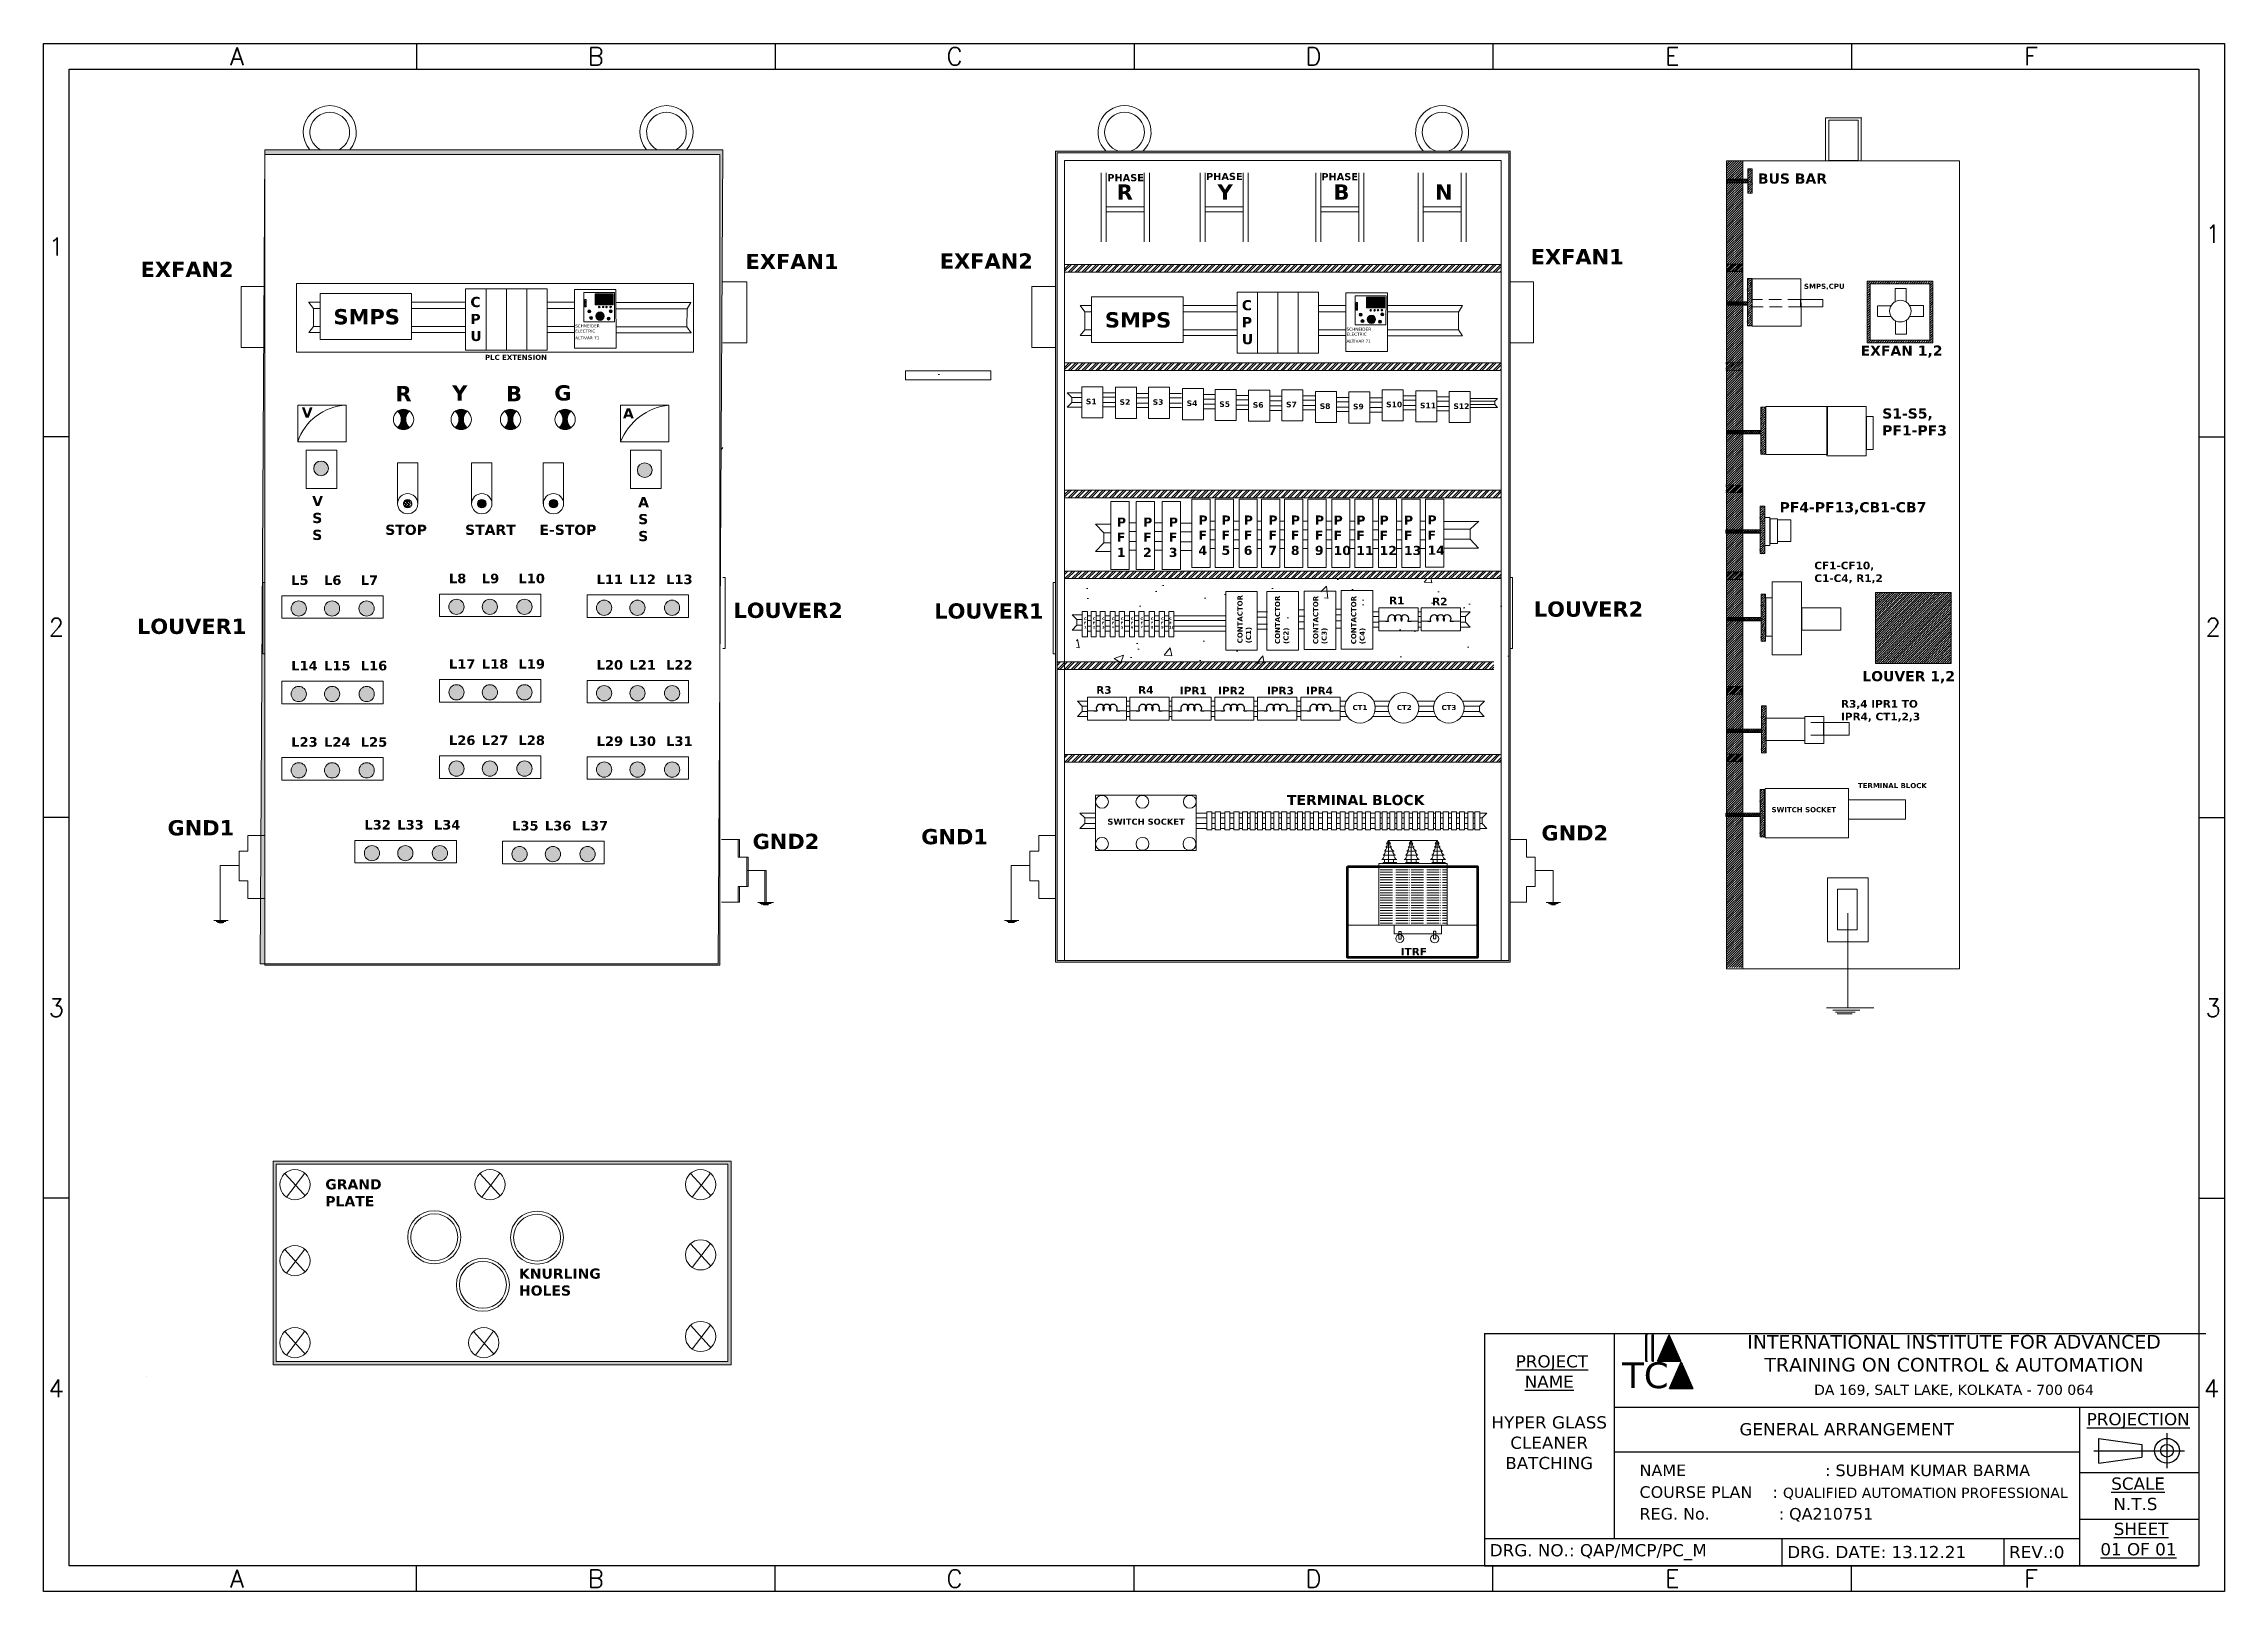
# Model space of a CAD drawing. Header units: millimetres. Extents: x 0 to 63260, y -9015 to 3579.
# Drawn here: x 16998 to 21285, y -8986 to -5943 of the extents above; entities that cross this region are included whole.
import ezdxf
from ezdxf.enums import TextEntityAlignment as Align

# ---------------------------------------------------------------- set-up
doc = ezdxf.new("R2010")
doc.units = ezdxf.units.MM
doc.header["$LTSCALE"] = 10
doc.linetypes.add('ACAD_ISO04W100', pattern=[15, 12, -3])
doc.linetypes.add('DASHED', pattern=[0.75, 0.5, -0.25])
doc.styles.add('MtXpl_Times_New_Roma', font='times.ttf')
doc.styles.add('style2', font='verdana.ttf')
pattern_1 = [(50, (3521.23, 1932.32), (182.1847, -15.9391), [19.05, -209.55]), (355, (3521.23, 1932.32), (-35.2434, 191.0568), [15.24, -167.6406]), (100.4514, (3536.41, 1930.99), (146.9412, 175.1178), [16.19, -178.0902]), (46.1842, (3521.23, 1983.12), (271.079, -42.0423), [28.575, -314.325]), (96.6356, (3543.82, 1979.6), (237.404, 247.426), [24.285, -267.1356]), (351.1842, (3521.23, 1983.12), (237.404, 247.426), [22.86, -251.4597]), (21, (3546.63, 1970.42), (151.6144, -102.2652), [19.05, -209.55]), (326, (3546.63, 1970.42), (61.802, 184.188), [15.24, -167.64]), (71.4514, (3559.26, 1961.9), (213.4164, 81.9228), [16.19, -178.09]), (37.5, (3521.23, 1932.316), (3.0886, 84.55504), [0, -165.608, 0, -170.18, 0, -168.275]), (7.5, (3521.23, 1932.32), (66.81966, 100.18057), [0, -97.028, 0, -161.798, 0, -64.135]), (327.5, (3464.59, 1932.316), (135.5906, -5.72874), [0, -63.5, 0, -198.12, 0, -262.89]), (317.5, (3439.19, 1932.32), (148.1292, 25.4265), [0, -82.55, 0, -131.572, 0, -186.69])]

msp = doc.modelspace()

# ---------------------------------------------------------------- texts
at = {"color": 140, "style": 'style2'}
msp.add_text('TC', height=50.87, dxfattribs=at).set_placement((20146.3, -8586.8), align=Align.CENTER)
at = {"color": 2, "char_height": 35, "attachment_point": 5, "style": 'style2'}
for s, insert, width in [('{\\Fromans|c0;A}', (17377.7, -5968.4), 705.35), ('{\\Fromans|c0;B}', (18083, -5968.4), 705.35), ('{\\Fromans|c0;C}', (18788.4, -5968.4), 705.35), ('{\\Fromans|c0;D}', (19493.7, -5968.4), 705.35), ('{\\Fromans|c0;E}', (20199.1, -5968.4), 705.35), ('\\pxqc;{\\Fromans|c0;F}', (20904.4, -5968.4), 705.35), ('{\\Fromans|c0;1}', (21262.5, -6317.5), 50), ('{\\Fromans|c0;1}', (17022.5, -6342.5), 50), ('{\\Fromans|c0;2}', (17022.5, -7090.8), 50), ('{\\Fromans|c0;2}', (21262.5, -7090.8), 50), ('{\\Fromans|c0;3}', (17022.5, -7839), 50), ('{\\Fromans|c0;3}', (21262.5, -7839), 50), ('{\\Fromans|c0;4}', (17022.5, -8587.3), 50), ('{\\Fromans|c0;4}', (21259.6, -8587.3), 50), ('{\\Fromans|c0;A}', (17377.7, -8961.4), 705.35), ('{\\Fromans|c0;B}', (18083, -8961.4), 705.35), ('{\\Fromans|c0;C}', (18788.4, -8961.4), 705.35), ('{\\Fromans|c0;D}', (19493.7, -8961.4), 705.35), ('{\\Fromans|c0;E}', (20199.1, -8961.4), 705.35), ('\\pxqc;{\\Fromans|c0;F}', (20904.4, -8961.4), 705.35)]:
    msp.add_mtext(s, dxfattribs=dict(at, insert=insert, width=width))
at = {"lineweight": 9, "ltscale": 5, "attachment_point": 1}
for s, width, gutter_width, insert, char_height in [('{\\fVerdana|b1|i0|c0|p34;PHASE}', 71.102, 12.5, (19088.6, -6199.9), 14), ('{\\fVerdana|b1|i0|c0|p34;PHASE}', 72.624, 12.5, (19282.7, -6197.5), 14), ('{\\fVerdana|b1|i0|c0|p34;PHASE}', 72.624, 12.5, (19509.4, -6198), 14), ('{\\fVerdana|b1|i0|c0|p34;BUS BAR}', 139.026, 12.5, (20367.6, -6198.7), 20), ('{\\fVerdana|b1|i0|c0|p34;R}', 47.412, 12.5, (19107.1, -6220.2), 30), ('{\\fVerdana|b1|i0|c0|p34;Y}', 47.412, 12.5, (19305.3, -6220.2), 30), ('{\\fVerdana|b1|i0|c0|p34;B}', 47.412, 12.5, (19533.1, -6220.2), 30), ('{\\fVerdana|b1|i0|c0|p34;N}', 47.412, 12.5, (19733, -6220.2), 30), ('{\\fVerdana|b1|i0|c0|p34;EXFAN2}', 90.299, 12.5, (17188.2, -6372.4), 30), ('{\\fVerdana|b1|i0|c0|p34;EXFAN1}', 90.299, 12.5, (18377.4, -6356.7), 30), ('{\\fVerdana|b1|i0|c0|p34;EXFAN2}', 90.299, 12.5, (18759.2, -6355.8), 30), ('{\\fVerdana|b1|i0|c0|p34;EXFAN1}', 90.299, 12.5, (19920.8, -6347.3), 30), ('{\\fVerdana|b1|i0|c0|p34;SMPS,CPU}', 40.317, 12.5, (20458.1, -6415.5), 10), ('{\\fVerdana|b1|i0|c0|p34;SMPS}', 128.796, 12.5, (17567.4, -6465.3), 30), ('{\\fVerdana|b1|i0|c0|p34;C\\PP\\PU}', 21.028, 12.5, (17836.5, -6441.4), 20), ('{\\fVerdana|b1|i0|c0|p34;SMPS}', 128.796, 12.5, (19083.9, -6471.5), 30), ('{\\fVerdana|b1|i0|c0|p34;C\\PP\\PU}', 21.028, 12.5, (19353, -6447.7), 20), ('{\\fVerdana|b1|i0|c0|p34;PLC EXTENSION}', 314.683, 12.5, (17865.2, -6555.2), 10), ('{\\fVerdana|b1|i0|c0|p34;EXFAN 1,2}', 231.231, 12.5, (20569.5, -6537), 20), ('{\\fVerdana|b1|i0|c0|p34;R}', 58.758, 12.5, (17689.2, -6616.5), 30), ('{\\fVerdana|b1|i0|c0|p34;Y}', 58.758, 12.5, (17800.7, -6615.1), 30), ('{\\fVerdana|b1|i0|c0|p34;B}', 58.758, 12.5, (17906.6, -6616.5), 30), ('{\\fVerdana|b1|i0|c0|p34;G}', 58.758, 12.5, (18001.4, -6615.1), 30), ('{\\fVerdana|b1|i0|c0|p34;S1}', 29.705, 6.81, (19046.5, -6641.6), 10.894), ('{\\fVerdana|b1|i0|c0|p34;S2}', 29.705, 6.81, (19112.7, -6642.6), 10.894), ('{\\fVerdana|b1|i0|c0|p34;S3}', 29.705, 6.81, (19177.7, -6642.6), 10.894), ('{\\fVerdana|b1|i0|c0|p34;S4}', 29.705, 6.81, (19244.5, -6645), 10.894), ('{\\fVerdana|b1|i0|c0|p34;V}', 58.758, 12.5, (17505.1, -6658.5), 20), ('{\\fVerdana|b1|i0|c0|p34;A}', 58.758, 12.5, (18136.5, -6660.2), 20), ('{\\fVerdana|b1|i0|c0|p34;S5}', 29.705, 6.81, (19308.7, -6646.7), 10.894), ('{\\fVerdana|b1|i0|c0|p34;S6}', 29.705, 6.81, (19374.6, -6648.3), 10.894), ('{\\fVerdana|b1|i0|c0|p34;S7}', 29.705, 6.81, (19439.9, -6647.4), 10.894), ('{\\fVerdana|b1|i0|c0|p34;S8}', 29.705, 6.81, (19506.1, -6650.7), 10.894), ('{\\fVerdana|b1|i0|c0|p34;S9}', 29.705, 6.81, (19571.5, -6651.5), 10.894), ('{\\fVerdana|b1|i0|c0|p34;S10}', 29.705, 6.81, (19636.8, -6647.3), 10.894), ('{\\fVerdana|b1|i0|c0|p34;S11}', 29.705, 6.81, (19703.2, -6649.4), 10.894), ('{\\fVerdana|b1|i0|c0|p34;S12}', 29.705, 6.81, (19769, -6650.8), 10.894), ('{\\fVerdana|b1|i0|c0|p34;V\\PS\\PS}', 63.476, 12.5, (17525.5, -6832.6), 20), ('{\\fVerdana|b1|i0|c0|p34;A\\PS\\PS}', 63.476, 12.5, (18166.3, -6834.9), 20), ('{\\fVerdana|b1|i0|c0|p34;STOP}', 97.231, 12.5, (17669.1, -6889.2), 20), ('{\\fVerdana|b1|i0|c0|p34;START}', 97.231, 12.5, (17826.1, -6889.2), 20), ('{\\fVerdana|b1|i0|c0|p34;E-STOP}', 97.231, 12.5, (17972.2, -6889.2), 20), ('{\\fVerdana|b1|i0|c0|p34;P\\PF\\P1}', 23.724, 22.3, (19107.4, -6875.1), 17.879), ('{\\fVerdana|b1|i0|c0|p34;P\\PF\\P2}', 23.724, 22.3, (19158.9, -6875.1), 17.879), ('{\\fVerdana|b1|i0|c0|p34;P\\PF\\P3}', 23.724, 22.3, (19209.5, -6875.1), 17.879), ('{\\fVerdana|b1|i0|c0|p34;P\\PF\\P4}', 23.724, 22.3, (19267.9, -6871.1), 17.879), ('{\\fVerdana|b1|i0|c0|p34;P\\PF\\P5}', 23.724, 22.3, (19313.1, -6871.1), 17.879), ('{\\fVerdana|b1|i0|c0|p34;P\\PF\\P6}', 23.724, 22.3, (19356.8, -6871.1), 17.879), ('{\\fVerdana|b1|i0|c0|p34;P\\PF\\P7}', 23.724, 22.3, (19405.2, -6871.1), 17.879), ('{\\fVerdana|b1|i0|c0|p34;P\\PF\\P8}', 23.724, 22.3, (19449.4, -6871.1), 17.879), ('{\\fVerdana|b1|i0|c0|p34;P\\PF\\P9}', 23.724, 22.3, (19496.7, -6871.1), 17.879), ('{\\fVerdana|b1|i0|c0|p34;P\\PF\\P10}', 23.724, 22.3, (19533.5, -6871.3), 17.879), ('{\\fVerdana|b1|i0|c0|p34;P\\PF\\P11}', 23.724, 22.3, (19578.1, -6871.3), 17.879), ('{\\fVerdana|b1|i0|c0|p34;P\\PF\\P12}', 23.724, 22.3, (19623.8, -6871.3), 17.879), ('{\\fVerdana|b1|i0|c0|p34;P\\PF\\P13}', 23.724, 22.3, (19671.8, -6871.3), 17.879), ('{\\fVerdana|b1|i0|c0|p34;P\\PF\\P14}', 23.724, 22.3, (19718, -6870.9), 17.879), ('{\\fVerdana|b1|i0|c0|p34;L8}', 52.534, 9.36, (17794.2, -6985.5), 18.715), ('{\\fVerdana|b1|i0|c0|p34;L9}', 52.534, 9.36, (17858.9, -6985.5), 18.715), ('{\\fVerdana|b1|i0|c0|p34;L10}', 52.534, 9.36, (17930.9, -6985.5), 18.715), ('{\\fVerdana|b1|i0|c0|p34;L11}', 52.534, 9.36, (18084.5, -6987.3), 18.715), ('{\\fVerdana|b1|i0|c0|p34;L12}', 52.534, 9.36, (18149.1, -6987.3), 18.715), ('{\\fVerdana|b1|i0|c0|p34;L13}', 52.534, 9.36, (18221.2, -6987.3), 18.715), ('{\\fVerdana|b1|i0|c0|p34;L5}', 52.534, 9.36, (17484.1, -6988.9), 18.715), ('{\\fVerdana|b1|i0|c0|p34;L6}', 52.534, 9.36, (17548.7, -6988.9), 18.715), ('{\\fVerdana|b1|i0|c0|p34;L7}', 52.534, 9.36, (17620.8, -6988.9), 18.715), ('{\\fVerdana|b1|i0|c0|p34;R1}', 46.005, 12.5, (19642.5, -7030.7), 15), ('{\\fVerdana|b1|i0|c0|p34;C\\PF\\P1}', 7.77, 12.5, (19042.8, -7071.6), 5), ('{\\fVerdana|b1|i0|c0|p34;C\\PF\\P2}', 7.77, 12.5, (19060.1, -7071.6), 5), ('{\\fVerdana|b1|i0|c0|p34;C\\PF\\P3}', 7.77, 12.5, (19078.3, -7071.6), 5), ('{\\fVerdana|b1|i0|c0|p34;C\\PF\\P4}', 7.77, 12.5, (19097.6, -7071.6), 5), ('{\\fVerdana|b1|i0|c0|p34;C\\PF\\P5}', 7.77, 12.5, (19115.2, -7071.6), 5), ('{\\fVerdana|b1|i0|c0|p34;C\\PF\\P6}', 7.77, 12.5, (19134.9, -7071.6), 5), ('{\\fVerdana|b1|i0|c0|p34;C\\PF\\P7}', 7.77, 12.5, (19153.9, -7071.6), 5), ('{\\fVerdana|b1|i0|c0|p34;C\\PF\\P8}', 7.77, 12.5, (19174.2, -7071.6), 5), ('{\\fVerdana|b1|i0|c0|p34;C\\PF\\P9}', 7.77, 12.5, (19194.4, -7071.6), 5), ('{\\fVerdana|b1|i0|c0|p34;C\\PF\\P10}', 7.77, 12.5, (19210.4, -7071.7), 5), ('{\\fVerdana|b1|i0|c0|p34;R2}', 46.005, 12.5, (19727.2, -7032.7), 15), ('{\\fVerdana|b1|i0|c0|p34;L14}', 52.534, 9.36, (17484.2, -7156.9), 18.715), ('{\\fVerdana|b1|i0|c0|p34;L15}', 52.534, 9.36, (17548.8, -7156.9), 18.715), ('{\\fVerdana|b1|i0|c0|p34;L16}', 52.534, 9.36, (17620.9, -7156.9), 18.715), ('{\\fVerdana|b1|i0|c0|p34;L17}', 52.534, 9.36, (17794.3, -7153.6), 18.715), ('{\\fVerdana|b1|i0|c0|p34;L18}', 52.534, 9.36, (17859, -7153.6), 18.715), ('{\\fVerdana|b1|i0|c0|p34;L19}', 52.534, 9.36, (17931, -7153.6), 18.715), ('{\\fVerdana|b1|i0|c0|p34;L20}', 52.534, 9.36, (18084.6, -7155.4), 18.715), ('{\\fVerdana|b1|i0|c0|p34;L21}', 52.534, 9.36, (18149.2, -7155.4), 18.715), ('{\\fVerdana|b1|i0|c0|p34;L22}', 52.534, 9.36, (18221.3, -7155.4), 18.715), ('{\\fVerdana|b1|i0|c0|p34;LOUVER 1,2}', 187.239, 12.5, (20572.8, -7177), 20), ('{\\fVerdana|b1|i0|c0|p34;R3}', 46.005, 12.5, (19066.8, -7206.6), 15), ('{\\fVerdana|b1|i0|c0|p34;R4}', 46.005, 12.5, (19149.2, -7206.6), 15), ('{\\fVerdana|b1|i0|c0|p34;IPR1}', 46.005, 12.5, (19231.2, -7207.9), 15), ('{\\fVerdana|b1|i0|c0|p34;IPR2}', 46.005, 12.5, (19306.4, -7207.9), 15), ('{\\fVerdana|b1|i0|c0|p34;IPR3}', 46.005, 12.5, (19402.4, -7207.9), 15), ('{\\fVerdana|b1|i0|c0|p34;IPR4}', 46.005, 12.5, (19479.3, -7207.9), 15), ('{\\fVerdana|b1|i0|c0|p34;CT1}', 29.065, 12.5, (19570.8, -7243.6), 10), ('{\\fVerdana|b1|i0|c0|p34;CT2}', 29.065, 12.5, (19657.9, -7243.6), 10), ('{\\fVerdana|b1|i0|c0|p34;CT3}', 29.065, 12.5, (19745.7, -7243.6), 10), ('{\\fVerdana|b1|i0|c0|p34;L23}', 52.534, 9.36, (17484.2, -7307), 18.715), ('{\\fVerdana|b1|i0|c0|p34;L24}', 52.534, 9.36, (17548.8, -7307), 18.715), ('{\\fVerdana|b1|i0|c0|p34;L25}', 52.534, 9.36, (17620.9, -7307), 18.715), ('{\\fVerdana|b1|i0|c0|p34;L26}', 52.534, 9.36, (17794.3, -7303.6), 18.715), ('{\\fVerdana|b1|i0|c0|p34;L27}', 52.534, 9.36, (17859, -7303.6), 18.715), ('{\\fVerdana|b1|i0|c0|p34;L28}', 52.534, 9.36, (17931, -7303.6), 18.715), ('{\\fVerdana|b1|i0|c0|p34;L29}', 52.534, 9.36, (18084.6, -7305.4), 18.715), ('{\\fVerdana|b1|i0|c0|p34;L30}', 52.534, 9.36, (18149.2, -7305.4), 18.715), ('{\\fVerdana|b1|i0|c0|p34;L31}', 52.534, 9.36, (18221.3, -7305.4), 18.715), ('{\\fVerdana|b1|i0|c0|p34;TERMINAL BLOCK}', 301.092, 12.5, (19441.8, -7420.5), 20), ('{\\fVerdana|b1|i0|c0|p34;GND1}', 90.299, 12.5, (17241.1, -7470.1), 30), ('{\\fVerdana|b1|i0|c0|p34;L32}', 52.534, 9.36, (17628.1, -7469.8), 18.715), ('{\\fVerdana|b1|i0|c0|p34;L33}', 52.534, 9.36, (17692.8, -7469.8), 18.715), ('{\\fVerdana|b1|i0|c0|p34;L34}', 52.534, 9.36, (17764.8, -7469.8), 18.715), ('{\\fVerdana|b1|i0|c0|p34;L35}', 52.534, 9.36, (17918.4, -7471.6), 18.715), ('{\\fVerdana|b1|i0|c0|p34;L36}', 52.534, 9.36, (17983, -7471.6), 18.715), ('{\\fVerdana|b1|i0|c0|p34;L37}', 52.534, 9.36, (18055.1, -7471.6), 18.715), ('{\\fVerdana|b1|i0|c0|p34;GND2}', 90.299, 12.5, (18391.3, -7496.8), 30), ('{\\fVerdana|b1|i0|c0|p34;GND1}', 90.299, 12.5, (18722.8, -7487.5), 30), ('{\\fVerdana|b1|i0|c0|p34;SWITCH SOCKET}', 309.169, 12.5, (19088.8, -7467.1), 12), ('{\\fVerdana|b1|i0|c0|p34;GND2}', 90.299, 12.5, (19942, -7480.1), 30), ('{\\fVerdana|b1|i0|c0|p34;ITRF}', 149.191, 12.5, (19665.3, -7721.2), 15), ('{\\fVerdana|b1|i0|c0|p34;GRAND PLATE}', 149.446, 12.5, (17551.3, -8176), 20), ('{\\fVerdana|b1|i0|c0|p34;KNURLING HOLES}', 149.446, 12.5, (17932.1, -8351.6), 20)]:
    msp.add_mtext_dynamic_manual_height_columns(s, width=width, gutter_width=gutter_width, heights=[0], dxfattribs=dict(at, insert=insert, char_height=char_height))
at = {"color": 40, "lineweight": 18, "ltscale": 5, "true_color": 0xf8d731, "attachment_point": 1}
for s, width, gutter_width, insert, char_height, style in [('RST', 3.678, 5.3, (18088.3, -6464), 1.06, 'MtXpl_Times_New_Roma'), ('F1', 3.678, 5.3, (18096.4, -6463.9), 1.06, 'MtXpl_Times_New_Roma'), ('F2', 3.678, 5.3, (18103.4, -6463.8), 1.06, 'MtXpl_Times_New_Roma'), ('G3', 3.678, 5.3, (18111.1, -6464), 1.06, 'MtXpl_Times_New_Roma'), ('RST', 3.678, 5.3, (19604.8, -6470.3), 1.06, 'MtXpl_Times_New_Roma'), ('F1', 3.678, 5.3, (19612.9, -6470.1), 1.06, 'MtXpl_Times_New_Roma'), ('F2', 3.678, 5.3, (19619.9, -6470.1), 1.06, 'MtXpl_Times_New_Roma'), ('G3', 3.678, 5.3, (19627.6, -6470.3), 1.06, 'MtXpl_Times_New_Roma'), ('SCHNEIDER \\PELECTRIC', 84.088, 30, (18042.4, -6495.5), 6, 'style2'), ('SCHNEIDER \\PELECTRIC', 84.088, 30, (19558.9, -6501.8), 6, 'style2'), ('ALTIVAR 71', 84.088, 30, (18042.4, -6519.1), 6, 'style2'), ('ALTIVAR 71', 84.088, 30, (19558.9, -6525.4), 6, 'style2')]:
    msp.add_mtext_dynamic_manual_height_columns(s, width=width, gutter_width=gutter_width, heights=[0], dxfattribs=dict(at, insert=insert, char_height=char_height, style=style))
at = {"linetype": 'ACAD_ISO04W100', "lineweight": 9, "ltscale": 5, "attachment_point": 1}
for s, width, insert, char_height in [('{\\fVerdana|b1|i0|c0|p34;S1-S5, PF1-PF3}', 113.066, (20611.9, -6660.5), 20), ('{\\fVerdana|b1|i0|c0|p34;PF4-PF13,CB1-CB7}', 154.929, (20410.2, -6844.9), 20), ('{\\fVerdana|b1|i0|c0|p34;CF1-CF10, C1-C4, R1,2}', 177.974, (20478.5, -6961.9), 15), ('{\\fVerdana|b1|i0|c0|p34;R3,4 IPR1 TO IPR4, CT1,2,3}', 196.731, (20530.9, -7233.9), 15), ('{\\fVerdana|b1|i0|c0|p34;TERMINAL BLOCK}', 164.283, (20564.3, -7397.1), 10), ('{\\fVerdana|b1|i0|c0|p34;SWITCH SOCKET}', 147.854, (20394.5, -7444.5), 10)]:
    msp.add_mtext_dynamic_manual_height_columns(s, width=width, gutter_width=12.5, heights=[0], dxfattribs=dict(at, insert=insert, char_height=char_height))
at = {"lineweight": 9, "ltscale": 5, "char_height": 10, "attachment_point": 1, "rotation": 90}
for s, width, insert in [('{\\fVerdana|b1|i0|c0|p34;CONTACTOR (C1)}', 43.849, (19344.4, -7122.4)), ('{\\fVerdana|b1|i0|c0|p34;CONTACTOR (C2)}', 106.272, (19418.2, -7123.7)), ('{\\fVerdana|b1|i0|c0|p34;CONTACTOR (C3)}', 87.849, (19493.2, -7124)), ('{\\fVerdana|b1|i0|c0|p34;CONTACTOR (C4)}', 62.043, (19567.9, -7124.2))]:
    msp.add_mtext_dynamic_manual_height_columns(s, width=width, gutter_width=12.5, heights=[0], dxfattribs=dict(at, insert=insert))
at = {"lineweight": 9, "ltscale": 5, "char_height": 30, "width": 90.299, "attachment_point": 1}
for s, insert in [('{\\fVerdana|b1|i0|c0|p34;LOUVER1}', (17181.1, -7074)), ('{\\fVerdana|b1|i0|c0|p34;LOUVER2}', (18353.6, -7042.5)), ('{\\fVerdana|b1|i0|c0|p34;LOUVER1}', (18748.4, -7043.8)), ('{\\fVerdana|b1|i0|c0|p34;LOUVER2}', (19927, -7040.1))]:
    msp.add_mtext(s, dxfattribs=dict(at, insert=insert))
at = {"color": 140, "width": 963.119, "attachment_point": 2, "style": 'style2'}
for s, insert, char_height in [('INTERNATIONAL INSTITUTE FOR ADVANCED\\PTRAINING ON CONTROL & AUTOMATION', (20753.1, -8482.2), 27), ('DA 169, SALT LAKE, KOLKATA - 700 064', (20753.1, -8580), 20)]:
    msp.add_mtext(s, dxfattribs=dict(at, insert=insert, char_height=char_height))
at = {"color": 211, "char_height": 24, "style": 'style2'}
for s, insert, width, attachment_point in [('\\pxqc;\\P {\\LPROJECT\\PNAME} \\P\\PHYPER GLASS CLEANER BATCHING', (19829.9, -8614.3), 254.85, 4), ('\\pxqc;GENERAL ARRANGEMENT', (20542.2, -8667.8), 914.86, 5), ('\\pxqc;{\\LPROJECTION} ', (21115.2, -8651), 235, 5), (' {\\LSCALE} \\PN.T.S\\P ', (21109.7, -8814.7), 235, 5), (' {\\LSHEET\\P01 OF 01\\P} ', (21115.6, -8903.7), 235, 5), (' DRG. NO.: QAP/MCP/PC_M', (19829.9, -8909.3), 579.277, 4), (' DRG. DATE: 13.12.21', (20414.8, -8909.3), 457.43, 4), (' REV.:0 ', (20851, -8909.3), 457.43, 4)]:
    msp.add_mtext(s, dxfattribs=dict(at, insert=insert, width=width, attachment_point=attachment_point))
at = {"color": 211, "insert": (20043.7, -8793.1), "char_height": 22.8, "width": 1173.883, "attachment_point": 4, "line_spacing_factor": 1.125, "style": 'style2'}
msp.add_mtext('^INAME^I^I^I: SUBHAM KUMAR BARMA\\P^ICOURSE PLAN    : {\\H0.87719x;QUALIFIED AUTOMATION PROFESSIONAL}              \\P^IREG. No.^I^I: QA210751', dxfattribs=at)

# ---------------------------------------------------------------- blocks, each defined once
blk = doc.blocks.new('Inductor')
at = {"color": 7}
for p, q in [((0, 0), (0.05, 0)), ((0.35, 0), (0.4, 0))]:
    blk.add_line(p, q, dxfattribs=at)
for centre in [(0.1, 0.0375), (0.2, 0.0375), (0.3, 0.0375)]:
    blk.add_arc(centre, 0.0625, 323.1301, 216.8699, dxfattribs=at)

# ---------------------------------------------------------------- hatches: boundary and pattern name
at = {"lineweight": 9, "ltscale": 5}
h = msp.add_hatch(color=256, dxfattribs=at)
h.set_gradient(color1=(99, 100, 102), color2=(147, 149, 152), name='INVCYLINDER')
h.paths.add_polyline_path([(18323.5, -7752.9), (18332.7, -6152), (17432.7, -6152), (17423.5, -7752.9)])
h.paths.add_polyline_path([(18326.6, -6161.3), (18326.6, -7755.3), (17432.6, -7755.3), (17432.6, -6161.3)], flags=17)
h = msp.add_hatch(color=256, dxfattribs=at)
h.set_gradient(color1=(147, 149, 152), color2=(199, 200, 202), tint=1)
h.paths.add_polyline_path([(18986.8, -6155), (18986.8, -7749), (19880.8, -7749), (19880.8, -6155)])
h.paths.add_polyline_path([(19877.8, -6158), (19877.8, -7746), (18989.8, -7746), (18989.8, -6158)], flags=16)
h = msp.add_hatch(color=256, dxfattribs=at)
h.set_gradient(color1=(99, 100, 102), color2=(199, 200, 202), tint=1, name='INVCYLINDER')
h.paths.add_polyline_path([(18986.8, -6155), (18986.8, -7749), (19880.8, -7749), (19880.8, -6155)])
h.paths.add_polyline_path([(19877.8, -6158), (19877.8, -7746), (18989.8, -7746), (18989.8, -6158)], flags=16)
at = {"lineweight": 9, "ltscale": 5, "true_color": 0x991b1e}
h = msp.add_hatch(dxfattribs=at)
h.set_pattern_fill('ANSI31', color=244)
h.set_pattern_definition([(45, (3521.2287, 1932.316), (-2.24506403, 2.24506403), [])])
h.paths.add_polyline_path([(20337.7, -6174.3), (20305.9, -6174.3), (20305.9, -7759.8), (20337.7, -7759.8)])
h.paths.add_polyline_path([(20337.7, -6174.1), (20305.9, -6174.1), (20305.9, -6174.3), (20337.7, -6174.3)])
at = {"lineweight": 9, "ltscale": 5, "true_color": 0xf8d731}
h = msp.add_hatch(dxfattribs=at)
h.set_pattern_fill('ANSI37', color=40)
h.set_pattern_definition([(45, (3521.5494, 2095.0626), (-2.24506403, 2.24506403), []), (135, (3521.5494, 2095.0626), (-2.24506403, -2.24506403), [])])
h.paths.add_polyline_path([(20306.2, -6210.2), (20306.2, -6216.8), (20347.4, -6216.8), (20347.4, -6210.2)])
h = msp.add_hatch(dxfattribs=at)
h.set_pattern_fill('ANSI36', color=40)
h.set_pattern_definition([(45, (3521.4627, 1911.7298), (1.683798, 6.1739261), [7.9375, -1.5875, 0, -1.5875])])
h.paths.add_polyline_path([(20347.5, -6237.6), (20356.4, -6237.6), (20356.4, -6189.5), (20347.5, -6189.5)])
at = {"lineweight": 9, "ltscale": 5}
h = msp.add_hatch(dxfattribs=at)
h.set_pattern_fill('ANSI32', color=256, style=0)
h.set_pattern_definition([(45, (3521.229, 1932.316), (-6.735192, 6.735192), []), (45, (3525.719, 1932.316), (-6.735192, 6.735192), [])])
h.paths.add_polyline_path([(19004.5, -6377.7), (19004.5, -6392.7), (19862.9, -6392.7), (19862.9, -6377.7)])
h = msp.add_hatch(dxfattribs=at)
h.set_pattern_fill('ANSI32', color=256, style=0)
h.set_pattern_definition([(45, (4300.252, 1933.254), (-6.735192, 6.735192), []), (45, (4304.743, 1933.254), (-6.735192, 6.735192), [])])
h.paths.add_polyline_path([(20305.7, -6376.7), (20305.7, -6391.7), (20337.7, -6391.7), (20337.7, -6376.7)])
at = {"lineweight": 9, "ltscale": 5, "true_color": 0xf8d731}
h = msp.add_hatch(dxfattribs=at)
h.set_pattern_fill('ANSI36', color=40)
h.set_pattern_definition([(45, (3521.2244, 1670.9768), (1.683798, 6.1739261), [7.9375, -1.5875, 0, -1.5875])])
h.paths.add_polyline_path([(20347.3, -6498.2), (20356.2, -6498.2), (20356.2, -6405.5), (20347.3, -6405.5)])
h = msp.add_hatch(dxfattribs=at)
h.set_pattern_fill('ANSI35', color=40)
h.set_pattern_definition([(45, (3504.908, 1731.1103), (-4.490128, 4.490128), []), (45, (3509.398, 1731.1103), (-4.490128, 4.490128), [7.9375, -1.5875, 0, -1.5875])])
h.paths.add_polyline_path([(20582.6, -6531.7), (20711.2, -6531.7), (20711.2, -6410.6), (20582.6, -6410.6)])
h.paths.add_polyline_path([(20588.2, -6415.4), (20705.5, -6415.4), (20705.5, -6526.7), (20588.2, -6526.7)], flags=16)
h.paths.add_polyline_path([(20668.8, -6469.3, -1), (20626.3, -6469.3, -1)], flags=0)
at = {"lineweight": 18, "ltscale": 5}
h = msp.add_hatch(dxfattribs=at)
h.set_pattern_fill('ANGLE', color=256)
h.set_pattern_definition([(0, (0, 0), (0, 6.985), [5.08, -1.905]), (90, (0, 0), (-6.985, 4e-16), [5.08, -1.905])])
h.paths.add_polyline_path([(18063.9, -6446.2), (18061.6, -6446.2), (18061.6, -6461.1), (18063.9, -6461.1)])
at = {"lineweight": 18, "ltscale": 5, "true_color": 0xf1eb1f}
h = msp.add_hatch(color=2, dxfattribs=at)
h.paths.add_polyline_path([(18067.2, -6470, 1), (18073.2, -6470, 1)])
h.paths.add_polyline_path([(18070.8, -6482.8, 1), (18076.9, -6482.8, 1)])
h.paths.add_polyline_path([(18105.1, -6483.9, 1), (18111.1, -6483.9, 1)])
h.paths.add_polyline_path([(18109.5, -6469.6, 1), (18115.5, -6469.6, 1)])
at = {"lineweight": 18, "ltscale": 5, "true_color": 0xf8d731}
h = msp.add_hatch(color=40, dxfattribs=at)
h.set_gradient(color1=(0, 0, 255), color2=(244, 238, 81))
h.paths.add_polyline_path([(18081.9, -6435.3), (18081.9, -6456.7), (18117.4, -6456.7), (18117.4, -6435.3)])
h.paths.add_polyline_path([(18091.3, -6461.3, 1), (18088.1, -6461.3, 1)])
h.paths.add_polyline_path([(18099.1, -6461.3, 1), (18095.9, -6461.3, 1)])
h.paths.add_polyline_path([(18105.7, -6461.1, 1), (18102.6, -6461.1, 1)])
h.paths.add_polyline_path([(18110.4, -6461.1, 1), (18113.5, -6461.1, 1)])
at = {"lineweight": 18, "ltscale": 5}
h = msp.add_hatch(color=256, dxfattribs=at)
h.paths.add_polyline_path([(18099.5, -6479.2, 1), (18083, -6479.2, 1)])
h.paths.add_polyline_path([(18091.8, -6474, -1), (18094.7, -6474, -1)], flags=16)
at = {"lineweight": 18, "ltscale": 5, "true_color": 0xf8d731}
h = msp.add_hatch(color=40, dxfattribs=at)
h.set_gradient(color1=(0, 0, 255), color2=(244, 238, 81))
h.paths.add_polyline_path([(18094.7, -6474, 1), (18091.8, -6474, 1)])
at = {"lineweight": 18, "ltscale": 5}
h = msp.add_hatch(dxfattribs=at)
h.set_pattern_fill('ANGLE', color=256)
h.set_pattern_definition([(0, (1516.49, -6.266), (0, 6.985), [5.08, -1.905]), (90, (1516.49, -6.266), (-6.985, 4e-16), [5.08, -1.905])])
h.paths.add_polyline_path([(19580.4, -6452.5), (19578.1, -6452.5), (19578.1, -6467.4), (19580.4, -6467.4)])
at = {"lineweight": 18, "ltscale": 5, "true_color": 0xf1eb1f}
h = msp.add_hatch(color=2, dxfattribs=at)
h.paths.add_polyline_path([(19583.7, -6476.3, 1), (19589.7, -6476.3, 1)])
h.paths.add_polyline_path([(19587.3, -6489, 1), (19593.3, -6489, 1)])
h.paths.add_polyline_path([(19621.6, -6490.2, 1), (19627.6, -6490.2, 1)])
h.paths.add_polyline_path([(19626, -6475.8, 1), (19632, -6475.8, 1)])
at = {"lineweight": 18, "ltscale": 5, "true_color": 0xf8d731}
h = msp.add_hatch(color=40, dxfattribs=at)
h.set_gradient(color1=(0, 0, 255), color2=(244, 238, 81))
h.paths.add_polyline_path([(19598.4, -6441.6), (19598.4, -6462.9), (19633.9, -6462.9), (19633.9, -6441.6)])
h.paths.add_polyline_path([(19607.8, -6467.5, 1), (19604.6, -6467.5, 1)])
h.paths.add_polyline_path([(19615.6, -6467.5, 1), (19612.4, -6467.5, 1)])
h.paths.add_polyline_path([(19622.2, -6467.4, 1), (19619, -6467.4, 1)])
h.paths.add_polyline_path([(19626.9, -6467.4, 1), (19630, -6467.4, 1)])
at = {"lineweight": 9, "ltscale": 5, "true_color": 0xf8d731}
h = msp.add_hatch(dxfattribs=at)
h.set_pattern_fill('ANSI37', color=40)
h.set_pattern_definition([(45, (3521.311, 1854.3097), (-2.24506403, 2.24506403), []), (135, (3521.311, 1854.3097), (-2.24506403, -2.24506403), [])])
h.paths.add_polyline_path([(20306, -6450.9), (20306, -6457.6), (20347.2, -6457.6), (20347.2, -6450.9)])
at = {"lineweight": 18, "ltscale": 5}
h = msp.add_hatch(color=256, dxfattribs=at)
h.paths.add_polyline_path([(19616, -6485.5, 1), (19599.5, -6485.5, 1)])
h.paths.add_polyline_path([(19608.3, -6480.3, -1), (19611.2, -6480.3, -1)], flags=16)
at = {"lineweight": 18, "ltscale": 5, "true_color": 0xf8d731}
h = msp.add_hatch(color=40, dxfattribs=at)
h.set_gradient(color1=(0, 0, 255), color2=(244, 238, 81))
h.paths.add_polyline_path([(19611.2, -6480.3, 1), (19608.3, -6480.3, 1)])
at = {"lineweight": 9, "ltscale": 5, "true_color": 0x991b1e}
h = msp.add_hatch(dxfattribs=at)
h.set_pattern_fill('AR-CONC', color=244)
h.set_pattern_definition(pattern_1)
h.paths.add_polyline_path([(18859.7, -6586.7), (18691.8, -6586.7), (18691.8, -6604.5), (18859.7, -6604.5)])
h = msp.add_hatch(dxfattribs=at)
h.set_pattern_fill('AR-CONC', color=244)
h.set_pattern_definition(pattern_1)
h.paths.add_polyline_path([(18859.7, -6586.7), (18691.8, -6586.7), (18691.8, -6604.5), (18859.7, -6604.5)])
at = {"lineweight": 9, "ltscale": 5}
h = msp.add_hatch(dxfattribs=at)
h.set_pattern_fill('ANSI32', color=256, style=0)
h.set_pattern_definition([(45, (3521.229, 1738.997), (-6.735192, 6.735192), []), (45, (3525.719, 1738.997), (-6.735192, 6.735192), [])])
h.paths.add_polyline_path([(19004.5, -6571), (19004.5, -6586), (19862.9, -6586), (19862.9, -6571)])
h = msp.add_hatch(dxfattribs=at)
h.set_pattern_fill('ANSI32', color=256, style=0)
h.set_pattern_definition([(45, (4365.306, 1738.498), (-6.735192, 6.735192), []), (45, (4369.796, 1738.498), (-6.735192, 6.735192), [])])
h.paths.add_polyline_path([(20304.7, -6570.3), (20304.7, -6585.3), (20338.2, -6586.2), (20338.2, -6571.2)])
h = msp.add_hatch(color=256, dxfattribs=at)
h.set_gradient(color1=(241, 235, 31), color2=(244, 238, 81))
h.paths.add_polyline_path([(17699.7, -6682.2, -0.224931), (17692.4, -6697.6, 0.355799), (17717.7, -6697.7, -0.226054), (17710.3, -6682.2, -0.226054), (17717.7, -6666.6, 0.355799), (17692.4, -6666.7, -0.224931)])
h = msp.add_hatch(color=256, dxfattribs=at)
h.set_gradient(color1=(241, 235, 31), color2=(244, 238, 81))
h.paths.add_polyline_path([(17813.1, -6682.2, -0.224931), (17805.8, -6697.6, 0.355799), (17831, -6697.7, -0.226054), (17823.6, -6682.2, -0.226054), (17831, -6666.6, 0.355799), (17805.8, -6666.7, -0.224931)])
h = msp.add_hatch(color=256, dxfattribs=at)
h.set_gradient(color1=(241, 235, 31), color2=(244, 238, 81))
h.paths.add_polyline_path([(17910, -6682.2, -0.224931), (17902.7, -6697.6, 0.355799), (17928, -6697.7, -0.226054), (17920.6, -6682.2, -0.226054), (17928, -6666.6, 0.355799), (17902.7, -6666.7, -0.224931)])
h = msp.add_hatch(color=256, dxfattribs=at)
h.set_gradient(color1=(241, 235, 31), color2=(244, 238, 81))
h.paths.add_polyline_path([(18017.4, -6682.2, -0.224931), (18010, -6697.6, 0.355799), (18035.3, -6697.7, -0.226054), (18027.9, -6682.2, -0.226054), (18035.3, -6666.6, 0.355799), (18010, -6666.7, -0.224931)])
at = {"lineweight": 9, "ltscale": 5, "true_color": 0xf8d731}
h = msp.add_hatch(dxfattribs=at)
h.set_pattern_fill('ANSI36', color=40)
h.set_pattern_definition([(45, (3547.265, 1418.0846), (1.683798, 6.1739261), [7.9375, -1.5875, 0, -1.5875])])
h.paths.add_polyline_path([(20373.3, -6751.1), (20382.2, -6751.1), (20382.2, -6658.4), (20373.3, -6658.4)])
h = msp.add_hatch(dxfattribs=at)
h.set_pattern_fill('ANSI37', color=40)
h.set_pattern_definition([(45, (3547.3518, 1601.354), (-2.24506403, 2.24506403), []), (135, (3547.3518, 1601.354), (-2.24506403, -2.24506403), [])])
h.paths.add_polyline_path([(20306.2, -6703.9), (20306.2, -6710.5), (20373.2, -6710.5), (20373.2, -6703.9)])
at = {"lineweight": 9, "ltscale": 5}
h = msp.add_hatch(color=256, dxfattribs=at)
h.set_gradient(color2=(0, 0, 0), name='INVCYLINDER')
h.paths.add_polyline_path([(17528.4, -6778.5, 1), (17557.4, -6778.5, 1)])
h.paths.add_polyline_path([(18164.8, -6782, 1), (18193.8, -6782, 1)])
h = msp.add_hatch(dxfattribs=at)
h.set_pattern_fill('ANSI32', color=256, style=0)
h.set_pattern_definition([(45, (4365.068, 1497.745), (-6.735192, 6.735192), []), (45, (4369.558, 1497.745), (-6.735192, 6.735192), [])])
h.paths.add_polyline_path([(20304.5, -6811), (20304.5, -6826), (20337.9, -6826.9), (20337.9, -6811.9)])
at = {"lineweight": 9, "ltscale": 5, "true_color": 0xcd2027}
h = msp.add_hatch(dxfattribs=at)
h.set_pattern_fill('GOST_WOOD', color=242, style=0)
h.set_pattern_definition([(90, (3771.113, 1819.941), (6, -4e-16), [10, -2]), (90, (3773.113, 1817.941), (6, -4e-16), [6, -1.5, 3, -1.5]), (90, (3775.113, 1814.941), (6, -4e-16), [10, -2])])
h.paths.add_polyline_path([(17721.7, -6847.9, 1), (17704.8, -6847.9, 1)])
at = {"lineweight": 9, "ltscale": 5}
h = msp.add_hatch(color=256, dxfattribs=at)
h.set_gradient(color1=(19, 155, 72), color2=(19, 155, 72))
h.paths.add_polyline_path([(17850.5, -6847.9, 1), (17867.4, -6847.9, 1)])
h = msp.add_hatch(color=256, dxfattribs=at)
h.set_gradient(color1=(205, 32, 39), color2=(237, 31, 36))
h.paths.add_polyline_path([(18008.3, -6847.9, 1), (17991.3, -6847.9, 1)])
h = msp.add_hatch(dxfattribs=at)
h.set_pattern_fill('ANSI32', color=256, style=0)
h.set_pattern_definition([(45, (3521.229, 1488.8085), (-6.735192, 6.735192), []), (45, (3525.719, 1488.8085), (-6.735192, 6.735192), [])])
h.paths.add_polyline_path([(19004.5, -6821.2), (19004.5, -6836.2), (19862.9, -6836.2), (19862.9, -6821.2)])
at = {"lineweight": 9, "ltscale": 5, "true_color": 0xf8d731}
h = msp.add_hatch(dxfattribs=at)
h.set_pattern_fill('ANSI36', color=40)
h.set_pattern_definition([(45, (3546.08, 1222.9327), (1.683798, 6.1739261), [7.9375, -1.5875, 0, -1.5875])])
h.paths.add_polyline_path([(20372.2, -6946.2), (20381, -6946.2), (20381, -6853.5), (20372.2, -6853.5)])
h = msp.add_hatch(dxfattribs=at)
h.set_pattern_fill('ANSI37', color=40)
h.set_pattern_definition([(45, (3546.1668, 1406.2022), (-2.24506403, 2.24506403), []), (135, (3546.1668, 1406.2022), (-2.24506403, -2.24506403), [])])
h.paths.add_polyline_path([(20305, -6899), (20305, -6905.7), (20372.1, -6905.7), (20372.1, -6899)])
at = {"lineweight": 9, "ltscale": 5}
h = msp.add_hatch(dxfattribs=at)
h.set_pattern_fill('ANSI32', color=256, style=0)
h.set_pattern_definition([(45, (3521.229, 1996.379), (-6.735192, 6.735192), []), (45, (3525.719, 1996.379), (-6.735192, 6.735192), [])])
h.paths.add_polyline_path([(19862.9, -6995.3), (19862.9, -6980.3), (19004.5, -6980.3), (19004.5, -6995.3)])
h = msp.add_hatch(dxfattribs=at)
h.set_pattern_fill('ANSI32', color=256, style=0)
h.set_pattern_definition([(45, (4355.118, 1994.874), (-6.735192, 6.735192), []), (45, (4359.608, 1994.874), (-6.735192, 6.735192), [])])
h.paths.add_polyline_path([(20338.7, -6996.9), (20338.7, -6981.9), (20305.8, -6981.9), (20305.8, -6996.9)])
at = {"lineweight": 9, "ltscale": 5, "true_color": 0x991b1e}
h = msp.add_hatch(dxfattribs=at)
h.set_pattern_fill('AR-CONC', color=244)
h.set_pattern_definition([(50, (3544.55, 1930.71), (182.1847, -15.9391), [19.05, -209.55]), (355, (3544.55, 1930.71), (-35.2434, 191.0568), [15.24, -167.6406]), (100.4514, (3559.73, 1929.38), (146.9412, 175.1178), [16.19, -178.0902]), (46.1842, (3544.55, 1981.5), (271.079, -42.0423), [28.575, -314.325]), (96.6356, (3567.14, 1978), (237.404, 247.426), [24.285, -267.1356]), (351.1842, (3544.55, 1981.5), (237.404, 247.426), [22.86, -251.4597]), (21, (3569.95, 1968.81), (151.6144, -102.2652), [19.05, -209.55]), (326, (3569.95, 1968.81), (61.802, 184.188), [15.24, -167.64]), (71.4514, (3582.58, 1960.29), (213.4164, 81.9228), [16.19, -178.09]), (37.5, (3544.55, 1930.71), (3.0886, 84.55504), [0, -165.608, 0, -170.18, 0, -168.275]), (7.5, (3544.55, 1930.71), (66.81966, 100.18057), [0, -97.028, 0, -161.798, 0, -64.135]), (327.5, (3487.91, 1930.71), (135.5906, -5.72874), [0, -63.5, 0, -198.12, 0, -262.89]), (317.5, (3462.51, 1930.71), (148.1292, 25.4265), [0, -82.55, 0, -131.572, 0, -186.69])])
h.paths.add_polyline_path([(19886.2, -6997), (19027.9, -6997), (19027.9, -7162.3), (19886.2, -7162.3)])
h.paths.add_polyline_path([(19853.1, -7061.3), (19843.7, -7070.8), (19843.7, -7081.9), (19853.1, -7091.3), (19833.8, -7091.3), (19833.8, -7098.4), (19756.8, -7098.4), (19756.8, -7091.3), (19750.6, -7091.3), (19750.6, -7098.4), (19673.6, -7098.4), (19673.6, -7091.3), (19661.4, -7091.3), (19661.4, -7134.6), (19599.4, -7134.6), (19599.4, -7093.3), (19588.9, -7093.3), (19588.9, -7135.5), (19526.9, -7135.5), (19526.9, -7094.9), (19515.5, -7094.9), (19515.5, -7136.5), (19453.5, -7136.5), (19453.5, -7021.5), (19515.5, -7021.5), (19515.5, -7057.3), (19526.9, -7057.3), (19526.9, -7020.5), (19588.9, -7020.5), (19588.9, -7055.8), (19599.4, -7055.8), (19599.4, -7019.6), (19661.4, -7019.6), (19661.4, -7061.3), (19673.6, -7061.3), (19673.6, -7053.4), (19750.6, -7053.4), (19750.6, -7061.3), (19756.8, -7061.3), (19756.8, -7053.4), (19833.8, -7053.4), (19833.8, -7061.3), (19842.3, -7061.3)], flags=16)
h.paths.add_polyline_path([(19801.2, -7080, -0.333333), (19801.2, -7070.5, 0.5), (19788.5, -7070.5, -0.333333), (19788.5, -7080, -2)], flags=0)
h.paths.add_polyline_path([(19718, -7080, -0.333333), (19718, -7070.5, 0.5), (19705.3, -7070.5, -0.333333), (19705.3, -7080, -2)], flags=0)
h.paths.add_polyline_path([(19434.5, -7136.5), (19372.5, -7136.5), (19372.5, -7095.1), (19361.1, -7095.1), (19361.1, -7120.8), (19325.1, -7120.8), (19325.1, -7093.9), (19315.8, -7093.9), (19315.8, -7120.5), (19279.8, -7120.5), (19279.8, -7094.1), (19269.4, -7094.1), (19269.4, -7120.5), (19233.4, -7120.5), (19233.4, -7098.3), (19223, -7098.3), (19219.3, -7098.3), (19219.3, -7109.7), (19209.3, -7109.7), (19209.3, -7098.3), (19200.7, -7098.3), (19200.7, -7109.7), (19190.7, -7109.7), (19190.7, -7098.3), (19181.2, -7098.3), (19181.2, -7109.7), (19171.2, -7109.7), (19171.2, -7098.3), (19160.8, -7098.3), (19160.8, -7109.7), (19150.8, -7109.7), (19150.8, -7098.3), (19142, -7098.3), (19142, -7109.7), (19132, -7109.7), (19132, -7098.3), (19122.2, -7098.3), (19122.2, -7109.7), (19112.2, -7109.7), (19112.2, -7098.3), (19104.2, -7098.3), (19104.2, -7109.7), (19094.2, -7109.7), (19094.2, -7098.3), (19084.7, -7098.3), (19084.7, -7109.7), (19074.7, -7109.7), (19074.7, -7098.3), (19066.7, -7098.3), (19066.7, -7109.7), (19056.7, -7109.7), (19056.7, -7098.3), (19049.4, -7098.3), (19049.4, -7109.7), (19039.4, -7109.7), (19039.4, -7059.7), (19049.4, -7059.7), (19049.4, -7068.3), (19056.7, -7068.3), (19056.7, -7059.7), (19066.7, -7059.7), (19066.7, -7068.3), (19074.7, -7068.3), (19074.7, -7059.7), (19084.7, -7059.7), (19084.7, -7068.3), (19094.2, -7068.3), (19094.2, -7059.7), (19104.2, -7059.7), (19104.2, -7068.3), (19112.2, -7068.3), (19112.2, -7059.7), (19122.2, -7059.7), (19122.2, -7068.3), (19132, -7068.3), (19132, -7059.7), (19142, -7059.7), (19142, -7068.3), (19150.8, -7068.3), (19150.8, -7059.7), (19160.8, -7059.7), (19160.8, -7068.3), (19171.2, -7068.3), (19171.2, -7059.7), (19181.2, -7059.7), (19181.2, -7068.3), (19190.7, -7068.3), (19190.7, -7059.7), (19200.7, -7059.7), (19200.7, -7068.3), (19209.3, -7068.3), (19209.3, -7059.7), (19219.3, -7059.7), (19219.3, -7068.3), (19233.4, -7068.3), (19233.4, -7035.5), (19269.4, -7035.5), (19269.4, -7061.2), (19279.8, -7061.2), (19279.8, -7035.5), (19315.8, -7035.5), (19315.8, -7062.8), (19324.2, -7062.8), (19325.1, -7062.8), (19325.1, -7035.8), (19361.1, -7035.8), (19361.1, -7063.7), (19372.5, -7063.7), (19372.5, -7021.5), (19434.5, -7021.5)], flags=16)
h.paths.add_polyline_path([(19208.2, -7096.3), (19220.5, -7096.3), (19220.5, -7068.6), (19208.2, -7068.6)], flags=8)
h.paths.add_polyline_path([(19192.5, -7096.2), (19200.3, -7096.2), (19200.3, -7068.6), (19192.5, -7068.6)], flags=8)
h.paths.add_polyline_path([(19172.3, -7096.2), (19180.1, -7096.2), (19180.1, -7068.6), (19172.3, -7068.6)], flags=8)
h.paths.add_polyline_path([(19152, -7096.1), (19159.8, -7096.1), (19159.8, -7068.6), (19152, -7068.6)], flags=8)
h.paths.add_polyline_path([(19133, -7096.2), (19140.7, -7096.2), (19140.7, -7068.6), (19133, -7068.6)], flags=8)
h.paths.add_polyline_path([(19113.3, -7096.1), (19121.1, -7096.1), (19121.1, -7068.6), (19113.3, -7068.6)], flags=8)
h.paths.add_polyline_path([(19095.7, -7096.1), (19103.5, -7096.1), (19103.5, -7068.6), (19095.7, -7068.6)], flags=8)
h.paths.add_polyline_path([(19076.4, -7096.2), (19084.1, -7096.2), (19084.1, -7068.6), (19076.4, -7068.6)], flags=8)
h.paths.add_polyline_path([(19058.2, -7096.2), (19066, -7096.2), (19066, -7068.6), (19058.2, -7068.6)], flags=8)
h.paths.add_polyline_path([(19040.7, -7096.1), (19048.7, -7096.1), (19048.7, -7068.6), (19040.7, -7068.6)], flags=8)
h.paths.add_polyline_path([(19651.2, -7128.2), (19651.2, -7028), (19612.8, -7028), (19612.8, -7128.2)], flags=8)
h.paths.add_polyline_path([(19576.6, -7128.2), (19576.6, -7027.7), (19538.1, -7027.7), (19538.1, -7128.2)], flags=8)
h.paths.add_polyline_path([(19501.6, -7128.2), (19501.6, -7027.4), (19463.1, -7027.4), (19463.1, -7128.2)], flags=8)
h.paths.add_polyline_path([(19427.7, -7127.5), (19427.7, -7026.2), (19389.3, -7026.2), (19389.3, -7127.5)], flags=8)
h.paths.add_polyline_path([(19772.6, -7056.9), (19810.9, -7056.9), (19810.9, -7024.3), (19772.6, -7024.3)], flags=8)
h.paths.add_polyline_path([(19687.8, -7054.7), (19726.2, -7054.7), (19726.2, -7022.1), (19687.8, -7022.1)], flags=8)
h.paths.add_polyline_path([(19327, -7102.9), (19361.7, -7102.9), (19361.7, -7053), (19327, -7053)], flags=8)
h.paths.add_polyline_path([(19281.8, -7102.5), (19316.4, -7102.5), (19316.4, -7052.7), (19281.8, -7052.7)], flags=8)
h.paths.add_polyline_path([(19234.2, -7102.4), (19269.3, -7102.4), (19269.3, -7052.7), (19234.2, -7052.7)], flags=8)
at = {"lineweight": 9, "ltscale": 5, "true_color": 0xf8d731}
h = msp.add_hatch(dxfattribs=at)
h.set_pattern_fill('ANSI36', color=40)
h.set_pattern_definition([(45, (3547.7453, 1050.2556), (1.683798, 6.1739261), [7.9375, -1.5875, 0, -1.5875])])
h.paths.add_polyline_path([(20373.8, -7118.9), (20382.7, -7118.9), (20382.7, -7026.2), (20373.8, -7026.2)])
h = msp.add_hatch(dxfattribs=at)
h.set_pattern_fill('ANSI35', color=40)
h.set_pattern_definition([(45, (3521.229, 1932.316), (-4.490128, 4.490128), []), (45, (3525.719, 1932.316), (-4.490128, 4.490128), [7.9375, -1.5875, 0, -1.5875])])
h.paths.add_polyline_path([(20747.8, -7022.2), (20743.2, -7022.2), (20598.6, -7022.2), (20598.6, -7162.2), (20743.2, -7162.2), (20747.8, -7162.2)])
at = {"lineweight": 18, "ltscale": 5, "true_color": 0xf8d731}
h = msp.add_hatch(color=40, dxfattribs=at)
h.set_gradient(color1=(0, 0, 255), color2=(244, 238, 81))
h.paths.add_polyline_path([(17513.9, -7054, 1), (17484, -7054, 1)])
h.paths.add_polyline_path([(17579.5, -7054, 1), (17549.6, -7054, 1)])
h.paths.add_polyline_path([(17617.6, -7054, 1), (17647.5, -7054, 1)])
h.paths.add_polyline_path([(17824.1, -7050.7, 1), (17794.1, -7050.7, 1)])
h.paths.add_polyline_path([(17889.6, -7050.7, 1), (17859.7, -7050.7, 1)])
h.paths.add_polyline_path([(17927.7, -7050.7, 1), (17957.6, -7050.7, 1)])
h.paths.add_polyline_path([(18114.3, -7052.5, 1), (18084.4, -7052.5, 1)])
h.paths.add_polyline_path([(18149.9, -7052.5, 1), (18179.9, -7052.5, 1)])
h.paths.add_polyline_path([(18247.9, -7052.5, 1), (18217.9, -7052.5, 1)])
h.paths.add_polyline_path([(17484.1, -7222.1, 1), (17514, -7222.1, 1)])
h.paths.add_polyline_path([(17579.6, -7222.1, 1), (17549.7, -7222.1, 1)])
h.paths.add_polyline_path([(17617.7, -7222.1, 1), (17647.6, -7222.1, 1)])
h.paths.add_polyline_path([(17794.2, -7218.8, 1), (17824.2, -7218.8, 1)])
h.paths.add_polyline_path([(17859.8, -7218.8, 1), (17889.7, -7218.8, 1)])
h.paths.add_polyline_path([(17927.8, -7218.8, 1), (17957.7, -7218.8, 1)])
h.paths.add_polyline_path([(18114.4, -7220.6, 1), (18084.5, -7220.6, 1)])
h.paths.add_polyline_path([(18150, -7220.6, 1), (18180, -7220.6, 1)])
h.paths.add_polyline_path([(18248, -7220.6, 1), (18218, -7220.6, 1)])
h.paths.add_polyline_path([(18218, -7370.6, 1), (18248, -7370.6, 1)])
h.paths.add_polyline_path([(18150, -7370.6, 1), (18180, -7370.6, 1)])
h.paths.add_polyline_path([(18114.4, -7370.6, 1), (18084.5, -7370.6, 1)])
h.paths.add_polyline_path([(17957.7, -7368.8, 1), (17927.8, -7368.8, 1)])
h.paths.add_polyline_path([(17859.8, -7368.8, 1), (17889.7, -7368.8, 1)])
h.paths.add_polyline_path([(17824.2, -7368.8, 1), (17794.2, -7368.8, 1)])
h.paths.add_polyline_path([(17617.7, -7372.2, 1), (17647.6, -7372.2, 1)])
h.paths.add_polyline_path([(17549.7, -7372.2, 1), (17579.6, -7372.2, 1)])
h.paths.add_polyline_path([(17484.1, -7372.2, 1), (17514, -7372.2, 1)])
h.paths.add_polyline_path([(17628, -7535, 1), (17658, -7535, 1)])
h.paths.add_polyline_path([(17693.6, -7535, 1), (17723.5, -7535, 1)])
h.paths.add_polyline_path([(17791.5, -7535, 1), (17761.6, -7535, 1)])
h.paths.add_polyline_path([(17918.3, -7536.8, 1), (17948.2, -7536.8, 1)])
h.paths.add_polyline_path([(18013.8, -7536.8, 1), (17983.8, -7536.8, 1)])
h.paths.add_polyline_path([(18081.8, -7536.8, 1), (18051.8, -7536.8, 1)])
at = {"lineweight": 9, "ltscale": 5, "true_color": 0xf8d731}
h = msp.add_hatch(dxfattribs=at)
h.set_pattern_fill('ANSI37', color=40)
h.set_pattern_definition([(45, (3547.832, 1233.525), (-2.24506403, 2.24506403), []), (135, (3547.832, 1233.525), (-2.24506403, -2.24506403), [])])
h.paths.add_polyline_path([(20306.7, -7071.7), (20306.7, -7078.4), (20373.7, -7078.4), (20373.7, -7071.7)])
at = {"lineweight": 9, "ltscale": 5}
h = msp.add_hatch(dxfattribs=at)
h.set_pattern_fill('ANSI32', color=256, style=0)
h.set_pattern_definition([(45, (3506.828, 1817.7), (-6.735192, 6.735192), []), (45, (3511.318, 1817.7), (-6.735192, 6.735192), [])])
h.paths.add_polyline_path([(19848.5, -7174), (19848.5, -7159), (18990.1, -7159), (18990.1, -7174)])
h = msp.add_hatch(dxfattribs=at)
h.set_pattern_fill('ANSI32', color=256, style=0)
h.set_pattern_definition([(45, (4476.958, 1768.803), (-6.735192, 6.735192), []), (45, (4481.448, 1768.803), (-6.735192, 6.735192), [])])
h.paths.add_polyline_path([(20337.7, -7222.4), (20337.7, -7207.4), (20305.8, -7207.4), (20305.8, -7222.4)])
at = {"lineweight": 9, "ltscale": 5, "true_color": 0xf8d731}
h = msp.add_hatch(dxfattribs=at)
h.set_pattern_fill('ANSI36', color=40)
h.set_pattern_definition([(45, (3548.4096, 830.6935), (1.683798, 6.1739261), [7.9375, -1.5875, 0, -1.5875])])
h.paths.add_polyline_path([(20374.5, -7338.5), (20383.4, -7338.5), (20383.4, -7245.8), (20374.5, -7245.8)])
h = msp.add_hatch(dxfattribs=at)
h.set_pattern_fill('ANSI37', color=40)
h.set_pattern_definition([(45, (3548.4963, 1013.963), (-2.24506403, 2.24506403), []), (135, (3548.4963, 1013.963), (-2.24506403, -2.24506403), [])])
h.paths.add_polyline_path([(20307.4, -7291.3), (20307.4, -7297.9), (20374.4, -7297.9), (20374.4, -7291.3)])
at = {"lineweight": 9, "ltscale": 5}
h = msp.add_hatch(dxfattribs=at)
h.set_pattern_fill('ANSI32', color=256, style=0)
h.set_pattern_definition([(45, (3521.229, 1635.591), (-6.735192, 6.735192), []), (45, (3525.719, 1635.591), (-6.735192, 6.735192), [])])
h.paths.add_polyline_path([(19862.9, -7356.1), (19862.9, -7341.1), (19004.5, -7341.1), (19004.5, -7356.1)])
h = msp.add_hatch(dxfattribs=at)
h.set_pattern_fill('ANSI32', color=256, style=0)
h.set_pattern_definition([(45, (4278.5765, 1636.996), (-6.735192, 6.735192), []), (45, (4283.067, 1636.996), (-6.735192, 6.735192), [])])
h.paths.add_polyline_path([(20338.2, -7355.1), (20338.2, -7340.1), (20305.9, -7340.1), (20305.9, -7355.1)])
at = {"lineweight": 9, "ltscale": 5, "true_color": 0xf8d731}
h = msp.add_hatch(dxfattribs=at)
h.set_pattern_fill('ANSI36', color=40)
h.set_pattern_definition([(45, (3545.6857, 665.7907), (1.683798, 6.1739261), [7.9375, -1.5875, 0, -1.5875])])
h.paths.add_polyline_path([(20371.8, -7503.4), (20380.6, -7503.4), (20380.6, -7410.7), (20371.8, -7410.7)])
h = msp.add_hatch(dxfattribs=at)
h.set_pattern_fill('ANSI37', color=40)
h.set_pattern_definition([(45, (3545.7724, 849.06), (-2.24506403, 2.24506403), []), (135, (3545.7724, 849.06), (-2.24506403, -2.24506403), [])])
h.paths.add_polyline_path([(20304.6, -7456.2), (20304.6, -7462.8), (20371.7, -7462.8), (20371.7, -7456.2)])
at = {"lineweight": 9, "ltscale": 5}
h = msp.add_hatch(dxfattribs=at)
h.set_pattern_fill('ACAD_ISO04W100', color=256)
h.set_pattern_definition([(0, (3521.2287, 1932.316), (0, 5), [24, -3, 0.5, -3])])
h.paths.add_polyline_path([(19756.8, -7561.3), (19622.4, -7561.3), (19622.4, -7676.4), (19756.8, -7676.4)])
h = msp.add_hatch(color=256, dxfattribs=at)
h.set_gradient(color1=(147, 149, 152), color2=(199, 200, 202), name='CYLINDER')
h.paths.add_polyline_path([(17448.9, -8140.7), (17448.9, -8540.7), (18348.9, -8540.7), (18348.9, -8140.7)])
h.paths.add_polyline_path([(18342.9, -8146.7), (18342.9, -8534.7), (17454.9, -8534.7), (17454.9, -8146.7)], flags=16)
h = msp.add_hatch(color=140)
h.paths.add_polyline_path([(20150.4, -8481.7), (20147.4, -8481.7), (20147.4, -8534), (20150.4, -8534)])
h.paths.add_polyline_path([(20162.6, -8481.7), (20159.6, -8481.7), (20159.6, -8534), (20162.6, -8534)])
for color, points in [(2, [(20193.2, -8481.7), (20170.2, -8534), (20216.2, -8534)]), (1, [(20216.7, -8535), (20193.6, -8587.3), (20239.7, -8587.3)])]:
    msp.add_hatch(color=color).paths.add_polyline_path(points)

# ---------------------------------------------------------------- linework, layer by layer
at = {"color": 6}
for p, q in [((17730.4, -5943.4), (17730.4, -5993.4)), ((18435.7, -5943.4), (18435.7, -5993.4)), ((19141.1, -5943.4), (19141.1, -5993.4)), ((19846.4, -5943.4), (19846.4, -5993.4)), ((20551.8, -5943.4), (20551.8, -5993.4)), ((17047.5, -6716.6), (16997.5, -6716.6)), ((21234.6, -6716.6), (21284.4, -6716.6)), ((17047.5, -7464.9), (16997.5, -7464.9)), ((21234.6, -7464.9), (21284.6, -7464.9)), ((17047.5, -8213.1), (16997.5, -8213.1)), ((21234.6, -8213.1), (21284.6, -8213.1)), ((17730.4, -8986.4), (17730.4, -8936.4)), ((18435.7, -8986.4), (18435.7, -8936.4)), ((19141.1, -8986.4), (19141.1, -8936.4)), ((19846.4, -8986.4), (19846.4, -8936.4)), ((20551.8, -8986.4), (20551.8, -8936.4))]:
    msp.add_line(p, q, dxfattribs=at)
at = {"lineweight": 9, "ltscale": 5}
for p, q in [((20500.7, -6089.2), (20571.8, -6089.2)), ((20570.8, -6089.6), (20570.8, -6174.4)), ((19076.6, -6197.5), (19076.6, -6333.1)), ((19086.6, -6197.5), (19086.6, -6333.1)), ((19161.3, -6197.5), (19161.3, -6333.1)), ((19171.3, -6197.5), (19171.3, -6333.1)), ((19271, -6197.5), (19271, -6333.1)), ((19281, -6197.5), (19281, -6333.1)), ((19355.7, -6197.5), (19355.7, -6333.1)), ((19365.7, -6197.5), (19365.7, -6333.1)), ((19498.5, -6197.5), (19498.5, -6333.1)), ((19508.5, -6197.5), (19508.5, -6333.1)), ((19583.1, -6197.5), (19583.1, -6333.1)), ((19593.1, -6197.5), (19593.1, -6333.1)), ((19699.5, -6197.5), (19699.5, -6333.1)), ((19709.5, -6197.5), (19709.5, -6333.1)), ((19784.2, -6197.5), (19784.2, -6333.1)), ((19794.2, -6197.5), (19794.2, -6333.1)), ((19086.6, -6264), (19161.3, -6264)), ((19086.6, -6274), (19161.3, -6274)), ((19281, -6264), (19355.7, -6264)), ((19281, -6274), (19355.7, -6274)), ((19508.5, -6264), (19583.1, -6264)), ((19508.5, -6274), (19583.1, -6274)), ((19709.5, -6264), (19784.2, -6264)), ((19709.5, -6274), (19784.2, -6274)), ((20637.5, -6424.7), (20659, -6424.7)), ((20637.5, -6451.4), (20637.5, -6425.1)), ((20659, -6424.7), (20659, -6451)), ((17518.7, -6452.3), (17528.1, -6464.2)), ((17528.1, -6464.2), (17527.8, -6499.6)), ((17528.1, -6464.2), (17541, -6464.2)), ((17721, -6464.2), (17827.2, -6464.2)), ((17867.2, -6464.2), (17867.2, -6464.2)), ((17907.2, -6464.2), (17907.3, -6464.2)), ((17947.3, -6464.2), (17947.3, -6464.2)), ((17987.7, -6464.2), (18040.8, -6464.2)), ((18123.3, -6464.7), (18262.7, -6464.7)), ((18262.6, -6464.8), (18262.3, -6500.1)), ((18270.1, -6452.3), (18262.6, -6464.8)), ((19035.2, -6458.5), (19044.6, -6470.4)), ((19044.6, -6470.4), (19044.3, -6505.8)), ((19044.6, -6470.4), (19057.5, -6470.4)), ((19237.5, -6470.4), (19343.7, -6470.4)), ((19383.7, -6470.4), (19383.7, -6470.4)), ((19423.7, -6470.4), (19423.7, -6470.4)), ((19463.7, -6470.4), (19463.8, -6470.4)), ((19504.2, -6470.5), (19557.3, -6470.5)), ((19639.7, -6470.9), (19779.2, -6470.9)), ((19779.1, -6471.1), (19778.7, -6506.3)), ((19786.6, -6458.5), (19779.1, -6471.1)), ((20603, -6480.1), (20603, -6458.6)), ((20603.4, -6458.6), (20629.2, -6458.6)), ((20665.8, -6458.4), (20692.8, -6458.4)), ((20693.2, -6458.4), (20693.2, -6479.9)), ((17527.8, -6499.6), (17518.7, -6511.2)), ((17541, -6499.6), (17527.8, -6499.6)), ((17827.2, -6499.6), (17721, -6499.6)), ((17867.2, -6499.6), (17867.2, -6499.6)), ((17907.3, -6499.6), (17907.2, -6499.6)), ((17947.3, -6499.6), (17947.3, -6499.6)), ((18040.8, -6499.6), (17987.7, -6499.6)), ((18262.3, -6500.1), (18124.1, -6500.1)), ((18262.3, -6500.1), (18270.4, -6511.7)), ((19044.3, -6505.8), (19035.2, -6517.5)), ((19057.5, -6505.8), (19044.3, -6505.8)), ((19343.7, -6505.8), (19237.5, -6505.8)), ((19383.7, -6505.8), (19383.7, -6505.8)), ((19423.7, -6505.8), (19423.7, -6505.8)), ((19463.8, -6505.8), (19463.7, -6505.8)), ((19557.3, -6505.9), (19504.2, -6505.9)), ((19778.7, -6506.3), (19640.6, -6506.3)), ((19778.7, -6506.3), (19786.9, -6518)), ((20629.6, -6480.1), (20603.4, -6480.1)), ((20638.1, -6514.8), (20638.1, -6487.5)), ((20659.7, -6514.8), (20638.1, -6514.8)), ((20659.7, -6487), (20659.7, -6514.8)), ((20693.6, -6479.9), (20666.2, -6479.9)), ((19009.8, -6630.1), (19018.6, -6638.9)), ((19080.1, -6630), (19103.4, -6630)), ((19080.1, -6638.7), (19103.4, -6638.7)), ((19146.3, -6631), (19169.5, -6631)), ((19146.3, -6639.7), (19169.5, -6639.7)), ((19211.4, -6631), (19234.6, -6631)), ((19211.4, -6639.7), (19234.6, -6639.7)), ((19278.1, -6633.4), (19301.3, -6633.4)), ((19278.1, -6642.2), (19301.3, -6642.2)), ((19342.3, -6635), (19365.6, -6635)), ((19342.3, -6643.8), (19365.6, -6643.8)), ((19408.2, -6636.6), (19431.5, -6636.6)), ((19473.5, -6635.8), (19496.8, -6635.8)), ((19473.5, -6644.5), (19496.8, -6644.5)), ((19539.7, -6639), (19563, -6639)), ((19605.1, -6639.9), (19628.4, -6639.9)), ((19670.4, -6635.7), (19693.7, -6635.7)), ((19670.4, -6644.5), (19693.7, -6644.5)), ((19736.8, -6637.7), (19760, -6637.7)), ((19801.7, -6640.8), (19849.4, -6640.8)), ((19850.2, -6646.5), (19855.9, -6640.8)), ((19009.8, -6658), (19018.6, -6649.2)), ((19080.1, -6649), (19103.4, -6649)), ((19080.1, -6657.8), (19103.4, -6657.8)), ((19146.3, -6650), (19169.5, -6650)), ((19146.3, -6658.8), (19169.5, -6658.8)), ((19211.4, -6650), (19234.6, -6650)), ((19211.4, -6658.8), (19234.6, -6658.8)), ((19278.1, -6652.4), (19301.3, -6652.4)), ((19278.1, -6661.2), (19301.3, -6661.2)), ((19342.3, -6654.1), (19365.6, -6654.1)), ((19342.3, -6662.8), (19365.6, -6662.8)), ((19408.2, -6645.4), (19431.5, -6645.4)), ((19408.2, -6655.7), (19431.5, -6655.7)), ((19408.2, -6664.5), (19431.5, -6664.5)), ((19473.5, -6654.8), (19496.8, -6654.8)), ((19473.5, -6663.6), (19496.8, -6663.6)), ((19539.7, -6647.8), (19563, -6647.8)), ((19539.7, -6658.1), (19563, -6658.1)), ((19539.7, -6666.9), (19563, -6666.9)), ((19605.1, -6648.6), (19628.4, -6648.6)), ((19605.1, -6658.9), (19628.4, -6658.9)), ((19605.1, -6667.7), (19628.4, -6667.7)), ((19670.4, -6654.7), (19693.7, -6654.7)), ((19670.4, -6663.5), (19693.7, -6663.5)), ((19736.8, -6646.5), (19760, -6646.5)), ((19736.8, -6656.8), (19760, -6656.8)), ((19736.8, -6665.5), (19760, -6665.5)), ((19850.2, -6653.1), (19855.9, -6658.8)), ((19065.1, -6888), (19082, -6904.9)), ((19290.6, -6882.5), (19300.8, -6882.5)), ((19290.6, -6899.4), (19300.8, -6899.4)), ((19336.6, -6882.5), (19347.5, -6882.5)), ((19336.6, -6899.4), (19347.5, -6899.4)), ((19383.2, -6882.5), (19391.9, -6882.5)), ((19383.2, -6899.4), (19391.9, -6899.4)), ((19427.7, -6882.5), (19437.1, -6882.5)), ((19427.7, -6899.4), (19437.1, -6899.4)), ((19472.9, -6882.5), (19483, -6882.5)), ((19472.9, -6899.4), (19483, -6899.4)), ((19518.8, -6882.5), (19529.7, -6882.5)), ((19518.8, -6899.4), (19529.7, -6899.4)), ((19565.5, -6882.5), (19574.9, -6882.5)), ((19565.5, -6899.4), (19574.9, -6899.4)), ((19610.6, -6882.5), (19621.5, -6882.5)), ((19610.6, -6899.4), (19621.5, -6899.4)), ((19657.3, -6882.5), (19667.9, -6882.5)), ((19657.3, -6882.5), (19667.9, -6882.5)), ((19657.3, -6899.4), (19667.9, -6899.4)), ((19703.5, -6882.1), (19714.1, -6882.1)), ((19703.5, -6882.1), (19714.1, -6882.1)), ((19703.5, -6899), (19714.1, -6899)), ((19065.1, -6941.6), (19082, -6924.7)), ((19232.8, -6923), (19244.3, -6923)), ((19290.6, -6919.2), (19300.8, -6919.2)), ((19290.6, -6936.1), (19300.8, -6936.1)), ((19336.6, -6919.2), (19347.5, -6919.2)), ((19336.6, -6936.1), (19347.5, -6936.1)), ((19383.2, -6919.2), (19391.9, -6919.2)), ((19383.2, -6936.1), (19391.9, -6936.1)), ((19427.7, -6919.2), (19437.1, -6919.2)), ((19427.7, -6936.1), (19437.1, -6936.1)), ((19472.9, -6919.2), (19483, -6919.2)), ((19472.9, -6936.1), (19483, -6936.1)), ((19518.8, -6919.2), (19529.7, -6919.2)), ((19518.8, -6936.1), (19529.7, -6936.1)), ((19565.5, -6919.2), (19574.9, -6919.2)), ((19565.5, -6936.1), (19574.9, -6936.1)), ((19610.6, -6919.2), (19621.5, -6919.2)), ((19610.6, -6936.1), (19621.5, -6936.1)), ((19621.5, -6936.1), (19610.6, -6936.1)), ((19657.3, -6919.2), (19667.9, -6919.2)), ((19657.3, -6919.2), (19667.6, -6919.2)), ((19657.3, -6936.1), (19667.9, -6936.1)), ((19657.3, -6936.1), (19662.1, -6936.1)), ((19667.9, -6936.1), (19657.3, -6936.1)), ((19663.1, -6919.2), (19667.9, -6919.2)), ((19703.5, -6918.8), (19714.1, -6918.8)), ((19703.5, -6918.8), (19713.8, -6918.8)), ((19703.5, -6935.7), (19714.1, -6935.7)), ((19714.1, -6935.7), (19703.5, -6935.7)), ((19709.4, -6918.8), (19714.1, -6918.8)), ((20743.2, -7022.2), (20598.6, -7022.2)), ((20598.6, -7022.2), (20598.6, -7162.1)), ((19019.3, -7066.4), (19028.8, -7075.9)), ((19049.4, -7068.3), (19056.7, -7068.3)), ((19066.7, -7068.3), (19074.7, -7068.3)), ((19084.7, -7068.3), (19094.2, -7068.3)), ((19104.2, -7068.3), (19112.2, -7068.3)), ((19122.2, -7068.3), (19132, -7068.3)), ((19142, -7068.3), (19150.8, -7068.3)), ((19160.8, -7068.3), (19171.2, -7068.3)), ((19181.2, -7068.3), (19190.7, -7068.3)), ((19200.7, -7068.3), (19209.3, -7068.3)), ((19219.3, -7068.3), (19321.4, -7068.3)), ((19384.2, -7060.3), (19403.7, -7060.3)), ((19384.2, -7070.7), (19402.8, -7070.7)), ((19464.7, -7056.5), (19476.1, -7056.5)), ((19465.2, -7068.8), (19476.6, -7068.8)), ((19537.1, -7055), (19548.6, -7055)), ((19537.1, -7066.5), (19547.6, -7066.5)), ((19610.4, -7060.5), (19622.3, -7060.5)), ((19610.4, -7070), (19622.3, -7070)), ((19699.3, -7060.5), (19705.8, -7060.5)), ((19699.3, -7070), (19705.8, -7070)), ((19782.8, -7060.5), (19791.3, -7060.5)), ((19782.8, -7070), (19784.2, -7070)), ((19792.7, -7070), (19802.1, -7060.5)), ((19019.3, -7096.4), (19028.8, -7087)), ((19049.4, -7077.8), (19056.7, -7077.8)), ((19049.4, -7088.9), (19056.7, -7088.9)), ((19056.7, -7098.3), (19049.4, -7098.3)), ((19066.7, -7077.8), (19074.7, -7077.8)), ((19066.7, -7088.9), (19074.7, -7088.9)), ((19074.7, -7098.3), (19066.7, -7098.3)), ((19084.7, -7077.8), (19094.2, -7077.8)), ((19084.7, -7088.9), (19094.2, -7088.9)), ((19094.2, -7098.3), (19084.7, -7098.3)), ((19104.2, -7077.8), (19112.2, -7077.8)), ((19104.2, -7088.9), (19112.2, -7088.9)), ((19112.2, -7098.3), (19104.2, -7098.3)), ((19122.2, -7077.8), (19132, -7077.8)), ((19122.2, -7088.9), (19132, -7088.9)), ((19132, -7098.3), (19122.2, -7098.3)), ((19142, -7077.8), (19150.8, -7077.8)), ((19142, -7088.9), (19150.8, -7088.9)), ((19150.8, -7098.3), (19142, -7098.3)), ((19160.8, -7077.8), (19171.2, -7077.8)), ((19160.8, -7088.9), (19171.2, -7088.9)), ((19171.2, -7098.3), (19160.8, -7098.3)), ((19181.2, -7077.8), (19190.7, -7077.8)), ((19181.2, -7088.9), (19190.7, -7088.9)), ((19190.7, -7098.3), (19181.2, -7098.3)), ((19200.7, -7077.8), (19209.3, -7077.8)), ((19200.7, -7088.9), (19209.3, -7088.9)), ((19209.3, -7098.3), (19200.7, -7098.3)), ((19219.3, -7077.8), (19321.4, -7077.8)), ((19219.3, -7088.9), (19321.4, -7088.9)), ((19225.5, -7098.3), (19219.3, -7098.3)), ((19223, -7098.3), (19321.4, -7098.3)), ((19384.2, -7085), (19403.2, -7085)), ((19384.2, -7094.5), (19403.2, -7094.5)), ((19464.2, -7094.1), (19475.7, -7094.1)), ((19465.2, -7080.3), (19475.7, -7080.3)), ((19537.6, -7078.3), (19548.4, -7078.3)), ((19537.8, -7092.5), (19548.4, -7092.5)), ((19610.4, -7081.1), (19622.3, -7081.1)), ((19610.4, -7090.5), (19622.3, -7090.5)), ((19635.7, -7079.2), (19622.6, -7079.2)), ((19684.7, -7079.2), (19699.6, -7079.2)), ((19699.3, -7081.1), (19705.8, -7081.1)), ((19699.3, -7090.5), (19705.8, -7090.5)), ((19718.9, -7079.2), (19705.8, -7079.2)), ((19767.9, -7079.2), (19782.8, -7079.2)), ((19782.8, -7081.1), (19786, -7081.1)), ((19782.8, -7090.5), (19785.2, -7090.5)), ((19792.7, -7081.1), (19802.1, -7090.5)), ((20743.2, -7162.2), (20598.6, -7162.2)), ((19029.8, -7236.2), (19039.3, -7245.7)), ((19126.6, -7236.2), (19132.9, -7236.2)), ((19209.9, -7236.2), (19215.5, -7236.2)), ((19292.5, -7236.2), (19299.7, -7236.2)), ((19376.7, -7236.2), (19384.1, -7236.2)), ((19461.1, -7236.2), (19469.1, -7236.2)), ((19546.1, -7236.2), (19555.7, -7236.2)), ((19553.6, -7236.2), (19558.4, -7236.2)), ((19612.4, -7236.2), (19643.8, -7236.2)), ((19697.8, -7236.2), (19732.8, -7236.2)), ((19786.8, -7236.2), (19815.8, -7236.2)), ((19812.6, -7236.2), (19819, -7236.2)), ((19820.4, -7245.7), (19829.8, -7236.2)), ((19029.8, -7266.2), (19039.3, -7256.8)), ((19062.7, -7255.2), (19049.6, -7255.2)), ((19111.7, -7255.2), (19126.6, -7255.2)), ((19126.6, -7245.7), (19132.9, -7245.7)), ((19126.6, -7256.8), (19132.9, -7256.8)), ((19126.6, -7266.2), (19132.9, -7266.2)), ((19146, -7255.2), (19132.9, -7255.2)), ((19195, -7255.2), (19209.9, -7255.2)), ((19209.9, -7245.7), (19215.5, -7245.7)), ((19209.9, -7256.8), (19215.5, -7256.8)), ((19209.9, -7266.2), (19215.5, -7266.2)), ((19228.6, -7255.2), (19215.5, -7255.2)), ((19277.6, -7255.2), (19292.5, -7255.2)), ((19292.5, -7245.7), (19299.7, -7245.7)), ((19292.5, -7256.8), (19299.7, -7256.8)), ((19292.5, -7266.2), (19299.7, -7266.2)), ((19312.8, -7255.2), (19299.7, -7255.2)), ((19361.8, -7255.2), (19376.7, -7255.2)), ((19376.7, -7245.7), (19384.1, -7245.7)), ((19376.7, -7256.8), (19384.1, -7256.8)), ((19376.7, -7266.2), (19384.1, -7266.2)), ((19397.2, -7255.2), (19384.1, -7255.2)), ((19446.2, -7255.2), (19461.1, -7255.2)), ((19461.1, -7245.7), (19469.1, -7245.7)), ((19461.1, -7256.8), (19469.1, -7256.8)), ((19461.1, -7266.2), (19469.1, -7266.2)), ((19482.2, -7255.2), (19469.1, -7255.2)), ((19531.2, -7255.2), (19546.1, -7255.2)), ((19546.1, -7245.7), (19554.1, -7245.7)), ((19546.1, -7256.8), (19554.1, -7256.8)), ((19546.1, -7266.2), (19555.7, -7266.2)), ((19550.1, -7245.7), (19555.6, -7245.7)), ((19550.1, -7256.8), (19556.3, -7256.8)), ((19552.7, -7266.2), (19560.6, -7266.2)), ((19610.2, -7266.2), (19646, -7266.2)), ((19614.5, -7256.8), (19641.7, -7256.8)), ((19615.2, -7245.7), (19641, -7245.7)), ((19695.6, -7266.2), (19735, -7266.2)), ((19699.9, -7256.8), (19730.7, -7256.8)), ((19700.6, -7245.7), (19730, -7245.7)), ((19784.6, -7266.2), (19815.4, -7266.2)), ((19788.9, -7256.8), (19814.4, -7256.8)), ((19789.6, -7245.7), (19817.3, -7245.7)), ((19812.7, -7266.2), (19812.9, -7266.2)), ((19820.4, -7256.8), (19829.6, -7266.2)), ((19034.8, -7456.3), (19044.3, -7465.8)), ((19058.4, -7456.3), (19065.3, -7456.3)), ((19263.1, -7456.3), (19284.3, -7456.3)), ((19294.3, -7456.3), (19300.8, -7456.3)), ((19310.8, -7456.3), (19319.5, -7456.3)), ((19329.5, -7456.3), (19337.6, -7456.3)), ((19329.5, -7456.3), (19337.6, -7456.3)), ((19347.6, -7456.3), (19354.1, -7456.3)), ((19364.1, -7456.3), (19369.4, -7456.3)), ((19379.4, -7456.3), (19383.7, -7456.3)), ((19393.7, -7456.3), (19399.8, -7456.3)), ((19409.8, -7456.3), (19415.9, -7456.3)), ((19425.9, -7456.3), (19431.3, -7456.3)), ((19441.3, -7456.3), (19448.1, -7456.3)), ((19458.1, -7456.3), (19462.4, -7456.3)), ((19472.4, -7456.3), (19477.3, -7456.3)), ((19487.3, -7456.3), (19493.7, -7456.3)), ((19503.7, -7456.3), (19511.3, -7456.3)), ((19521.3, -7456.3), (19529.3, -7456.3)), ((19539.3, -7456.3), (19546.2, -7456.3)), ((19556.2, -7456.3), (19563.4, -7456.3)), ((19573.4, -7456.3), (19579.6, -7456.3)), ((19589.6, -7456.3), (19596.3, -7456.3)), ((19606.3, -7456.3), (19615.1, -7456.3)), ((19625.1, -7456.3), (19629, -7456.3)), ((19639, -7456.3), (19643.8, -7456.3)), ((19653.8, -7456.3), (19657.5, -7456.3)), ((19667.5, -7456.3), (19672.1, -7456.3)), ((19682.1, -7456.3), (19688.5, -7456.3)), ((19698.5, -7456.3), (19702.9, -7456.3)), ((19712.9, -7456.3), (19719.6, -7456.3)), ((19729.6, -7456.3), (19733.8, -7456.3)), ((19743.8, -7456.3), (19749.1, -7456.3)), ((19759.1, -7456.3), (19765.3, -7456.3)), ((19775.3, -7456.3), (19781.1, -7456.3)), ((19791.1, -7456.3), (19797.5, -7456.3)), ((19807.5, -7456.3), (19811.2, -7456.3)), ((19821.2, -7456.3), (19824, -7456.3)), ((19825.4, -7465.8), (19834.8, -7456.3)), ((19034.8, -7486.3), (19044.3, -7476.9)), ((19050.8, -7486.3), (19065.3, -7486.3)), ((19051.4, -7465.8), (19065.3, -7465.8)), ((19055.7, -7476.9), (19065.3, -7476.9)), ((19263.1, -7465.8), (19284.3, -7465.8)), ((19263.1, -7476.9), (19284.3, -7476.9)), ((19263.1, -7486.3), (19284.3, -7486.3)), ((19294.3, -7465.8), (19300.8, -7465.8)), ((19294.3, -7476.9), (19300.8, -7476.9)), ((19294.3, -7486.3), (19300.8, -7486.3)), ((19310.8, -7465.8), (19319.5, -7465.8)), ((19310.8, -7476.9), (19319.5, -7476.9)), ((19310.8, -7486.3), (19319.5, -7486.3)), ((19329.5, -7465.8), (19337.6, -7465.8)), ((19329.5, -7465.8), (19337.6, -7465.8)), ((19329.5, -7476.9), (19337.6, -7476.9)), ((19329.5, -7476.9), (19330.7, -7476.9)), ((19329.5, -7486.3), (19337.6, -7486.3)), ((19329.5, -7486.3), (19337.6, -7486.3)), ((19347.6, -7465.8), (19354.1, -7465.8)), ((19347.6, -7476.9), (19354.1, -7476.9)), ((19347.6, -7486.3), (19354.1, -7486.3)), ((19364.1, -7465.8), (19369.4, -7465.8)), ((19364.1, -7476.9), (19369.4, -7476.9)), ((19364.1, -7486.3), (19369.4, -7486.3)), ((19379.4, -7465.8), (19383.7, -7465.8)), ((19379.4, -7476.9), (19383.7, -7476.9)), ((19379.4, -7486.3), (19383.7, -7486.3)), ((19393.7, -7465.8), (19399.8, -7465.8)), ((19393.7, -7476.9), (19399.8, -7476.9)), ((19393.7, -7486.3), (19399.8, -7486.3)), ((19409.8, -7465.8), (19415.9, -7465.8)), ((19409.8, -7476.9), (19415.9, -7476.9)), ((19409.8, -7486.3), (19415.9, -7486.3)), ((19425.9, -7465.8), (19431.3, -7465.8)), ((19425.9, -7476.9), (19431.3, -7476.9)), ((19425.9, -7486.3), (19431.3, -7486.3)), ((19441.3, -7465.8), (19448.1, -7465.8)), ((19441.3, -7476.9), (19448.1, -7476.9)), ((19441.3, -7486.3), (19448.1, -7486.3)), ((19458.1, -7465.8), (19462.4, -7465.8)), ((19458.1, -7476.9), (19462.4, -7476.9)), ((19458.1, -7486.3), (19462.4, -7486.3)), ((19472.4, -7465.8), (19477.3, -7465.8)), ((19472.4, -7476.9), (19477.3, -7476.9)), ((19472.4, -7486.3), (19477.3, -7486.3)), ((19487.3, -7465.8), (19493.7, -7465.8)), ((19487.3, -7476.9), (19493.7, -7476.9)), ((19487.3, -7486.3), (19493.7, -7486.3)), ((19503.7, -7465.8), (19511.3, -7465.8)), ((19503.7, -7476.9), (19511.3, -7476.9)), ((19503.7, -7486.3), (19511.3, -7486.3)), ((19521.3, -7465.8), (19529.3, -7465.8)), ((19521.3, -7476.9), (19529.3, -7476.9)), ((19521.3, -7486.3), (19529.3, -7486.3)), ((19539.3, -7465.8), (19546.2, -7465.8)), ((19539.3, -7476.9), (19546.2, -7476.9)), ((19539.3, -7486.3), (19546.2, -7486.3)), ((19556.2, -7465.8), (19563.4, -7465.8)), ((19556.2, -7476.9), (19563.4, -7476.9)), ((19556.2, -7486.3), (19563.4, -7486.3)), ((19573.4, -7465.8), (19579.6, -7465.8)), ((19573.4, -7476.9), (19579.6, -7476.9)), ((19573.4, -7486.3), (19579.6, -7486.3)), ((19589.6, -7465.8), (19596.3, -7465.8)), ((19589.6, -7476.9), (19596.3, -7476.9)), ((19589.6, -7486.3), (19596.3, -7486.3)), ((19606.3, -7465.8), (19615.1, -7465.8)), ((19606.3, -7476.9), (19615.1, -7476.9)), ((19606.3, -7486.3), (19615.1, -7486.3)), ((19625.1, -7465.8), (19629, -7465.8)), ((19625.1, -7476.9), (19629, -7476.9)), ((19625.1, -7486.3), (19629, -7486.3)), ((19639, -7465.8), (19643.8, -7465.8)), ((19639, -7476.9), (19643.8, -7476.9)), ((19639, -7486.3), (19643.8, -7486.3)), ((19653.8, -7465.8), (19657.5, -7465.8)), ((19653.8, -7476.9), (19657.5, -7476.9)), ((19653.8, -7486.3), (19657.5, -7486.3)), ((19667.5, -7465.8), (19672.1, -7465.8)), ((19667.5, -7476.9), (19672.1, -7476.9)), ((19667.5, -7486.3), (19672.1, -7486.3)), ((19682.1, -7465.8), (19688.5, -7465.8)), ((19682.1, -7476.9), (19688.5, -7476.9)), ((19682.1, -7486.3), (19688.5, -7486.3)), ((19698.5, -7465.8), (19702.9, -7465.8)), ((19698.5, -7476.9), (19702.9, -7476.9)), ((19698.5, -7486.3), (19702.9, -7486.3)), ((19712.9, -7465.8), (19719.6, -7465.8)), ((19712.9, -7476.9), (19719.6, -7476.9)), ((19712.9, -7486.3), (19719.6, -7486.3)), ((19729.6, -7465.8), (19733.8, -7465.8)), ((19729.6, -7476.9), (19733.8, -7476.9)), ((19729.6, -7486.3), (19733.8, -7486.3)), ((19743.8, -7465.8), (19749.1, -7465.8)), ((19743.8, -7476.9), (19749.1, -7476.9)), ((19743.8, -7486.3), (19749.1, -7486.3)), ((19759.1, -7465.8), (19765.3, -7465.8)), ((19759.1, -7476.9), (19765.3, -7476.9)), ((19759.1, -7486.3), (19765.3, -7486.3)), ((19775.3, -7465.8), (19781.1, -7465.8)), ((19775.3, -7476.9), (19781.1, -7476.9)), ((19775.3, -7486.3), (19781.1, -7486.3)), ((19791.1, -7465.8), (19797.5, -7465.8)), ((19791.1, -7476.9), (19797.5, -7476.9)), ((19791.1, -7486.3), (19797.5, -7486.3)), ((19807.5, -7465.8), (19811.2, -7465.8)), ((19807.5, -7476.9), (19811.2, -7476.9)), ((19807.5, -7486.3), (19811.2, -7486.3)), ((19825.4, -7476.9), (19834.8, -7486.3)), ((19630.8, -7539), (19654.9, -7539)), ((19633.2, -7531.3), (19652.4, -7531.3)), ((19635.9, -7522.9), (19647.4, -7522.9)), ((19641.5, -7510.1), (19641.5, -7553.2)), ((19641.5, -7510.1), (19737.2, -7510.1)), ((19675, -7539), (19699.1, -7539)), ((19677.4, -7531.3), (19696.6, -7531.3)), ((19680.2, -7522.9), (19691.6, -7522.9)), ((19685.7, -7510.1), (19685.7, -7553.2)), ((19726.5, -7539), (19750.6, -7539)), ((19728.9, -7531.3), (19748.1, -7531.3)), ((19731.7, -7522.9), (19743.1, -7522.9)), ((19737.2, -7510.1), (19737.2, -7553.2)), ((17382, -7559.3), (17344.8, -7559.3)), ((17344.8, -7559.3), (17344.8, -7667.4)), ((18379.9, -7569.1), (18415.1, -7569.1)), ((18382.6, -7569.1), (18417.8, -7569.1)), ((18415.1, -7569.1), (18415.1, -7631.9)), ((18417.8, -7569.1), (18417.8, -7631.9)), ((18936.6, -7559.3), (18899.4, -7559.3)), ((18899.4, -7559.3), (18899.4, -7667.4)), ((19622.4, -7561.3), (19622.4, -7676.4)), ((19628.1, -7547.7), (19657.6, -7547.7)), ((19630.7, -7555.4), (19630.7, -7553.2)), ((19630.7, -7553.2), (19656.9, -7553.2)), ((19633.3, -7547.7), (19633.3, -7553.2)), ((19651.5, -7547.7), (19651.5, -7553.5)), ((19656.9, -7553.2), (19656.9, -7555.4)), ((19672.4, -7547.7), (19701.9, -7547.7)), ((19674.9, -7553.2), (19701.2, -7553.2)), ((19677.6, -7547.7), (19677.6, -7553.2)), ((19695.8, -7547.7), (19695.8, -7553.5)), ((19701.2, -7553.2), (19701.2, -7555.4)), ((19723.9, -7547.7), (19753.4, -7547.7)), ((19726.4, -7553.2), (19752.7, -7553.2)), ((19729.1, -7547.7), (19729.1, -7553.2)), ((19747.3, -7547.7), (19747.3, -7553.5)), ((19752.7, -7553.2), (19752.7, -7555.4)), ((19756.8, -7561.3), (19756.8, -7676.4)), ((19930, -7569.1), (19965.2, -7569.1)), ((19965.2, -7569.1), (19965.2, -7631.9)), ((17332.1, -7667.4), (17360.2, -7667.4)), ((17336.4, -7669.3), (17355.5, -7669.3)), ((17339.2, -7671), (17351.5, -7671)), ((17342.7, -7672.3), (17349.6, -7672.3)), ((18401.3, -7631.9), (18429.4, -7631.9)), ((18404.1, -7631.9), (18432.1, -7631.9)), ((18405.7, -7633.8), (18424.8, -7633.8)), ((18408.4, -7633.8), (18427.5, -7633.8)), ((18408.4, -7635.5), (18420.8, -7635.5)), ((18411.2, -7635.5), (18423.5, -7635.5)), ((18412, -7636.8), (18418.9, -7636.8)), ((18414.7, -7636.8), (18421.6, -7636.8)), ((18886.7, -7667.4), (18914.8, -7667.4)), ((18891, -7669.3), (18910.1, -7669.3)), ((18893.8, -7671), (18906.1, -7671)), ((19951.4, -7631.9), (19979.5, -7631.9)), ((19955.8, -7633.8), (19974.9, -7633.8)), ((19958.5, -7635.5), (19970.9, -7635.5)), ((19962.1, -7636.8), (19969, -7636.8)), ((19560.5, -7676.4), (19816.5, -7676.4)), ((19652.4, -7676.4), (19652.4, -7693.5)), ((19652.4, -7693.5), (19745.6, -7693.5)), ((19745.6, -7693.5), (19745.6, -7676.4)), ((17471.7, -8164.6), (17508.4, -8205.1)), ((17510.9, -8164), (17475.2, -8211.4)), ((17855.1, -8164.6), (17891.8, -8205.1)), ((17894.3, -8164), (17858.7, -8211.4)), ((18269.1, -8164.6), (18305.8, -8205.1)), ((18308.3, -8164), (18272.6, -8211.4)), ((17508.4, -8205.1), (17511.7, -8208.6)), ((17891.8, -8205.1), (17895.1, -8208.6)), ((18305.8, -8205.1), (18309, -8208.6)), ((17471.7, -8314.2), (17508.4, -8354.8)), ((17510.9, -8313.6), (17475.2, -8361)), ((18269.1, -8302.8), (18305.8, -8343.3)), ((18308.3, -8302.2), (18272.6, -8349.6)), ((17508.4, -8354.8), (17511.7, -8358.2)), ((18305.8, -8343.3), (18309, -8346.8)), ((17471.7, -8475.4), (17508.4, -8515.9)), ((17510.9, -8474.8), (17475.2, -8522.2)), ((17842.8, -8475.4), (17879.5, -8515.9)), ((17882, -8474.8), (17846.3, -8522.2)), ((18269.1, -8463.3), (18305.8, -8503.8)), ((18308.3, -8462.7), (18272.6, -8510)), ((17508.4, -8515.9), (17511.7, -8519.3)), ((17879.5, -8515.9), (17882.8, -8519.3)), ((18305.8, -8503.8), (18309, -8507.2)), ((17200.1, -8564.7), (17200.1, -8564.7))]:
    msp.add_line(p, q, dxfattribs=at)
at = {"linetype": 'DASHED', "lineweight": 9, "ltscale": 5}
for p, q in [((20451.5, -6446.8), (20356.3, -6446.7)), ((20452.8, -6460.7), (20356.3, -6460.9)), ((20496.9, -7278.2), (20460.1, -7278.2)), ((20496.3, -7303), (20460.1, -7303))]:
    msp.add_line(p, q, dxfattribs=at)
at = {"color": 40, "lineweight": 18, "ltscale": 5, "true_color": 0xf8d731}
for p, q in [((19749.8, -6898), (19801.8, -6898)), ((19749.9, -6882.7), (19818.5, -6882.7)), ((19818.7, -6882.6), (19801.8, -6897.9)), ((19801.8, -6897.9), (19801.8, -6917.4)), ((19749.8, -6917.4), (19801.8, -6917.4)), ((19749.9, -6935.6), (19818.5, -6935.6)), ((19801.8, -6917.4), (19818.4, -6935.4))]:
    msp.add_line(p, q, dxfattribs=at)
at = {"linetype": 'ACAD_ISO04W100', "lineweight": 9, "ltscale": 5}
for p, q in [((20544.2, -7652.9), (20544.2, -7838.8)), ((20595.3, -7838.8), (20502.3, -7838.8)), ((20515.2, -7843.5), (20568, -7843.5)), ((20544.2, -7838.8), (20595.3, -7838.8)), ((20520.1, -7847.5), (20558.6, -7847.5)), ((20523.3, -7850.8), (20552.8, -7850.8))]:
    msp.add_line(p, q, dxfattribs=at)
at = {"color": 84}
for p, q in [((19829.9, -8479.4), (19829.9, -8936.4)), ((19829.9, -8479.4), (21248, -8479.4)), ((20084.8, -8479.4), (20084.8, -8882.2)), ((21234.6, -8455.5), (21234.6, -8936.4)), ((20084.8, -8623.9), (21234.6, -8623.9)), ((20999.6, -8623.9), (20999.6, -8936.4)), ((20084.8, -8711.7), (20999.6, -8711.7)), ((20999.6, -8752.4), (21234.6, -8752.4)), ((20999.6, -8844.4), (21234.6, -8844.4)), ((19829.9, -8882.2), (20999.6, -8882.2)), ((20414.8, -8882.2), (20414.8, -8936.4)), ((20851, -8882.2), (20851, -8936.4)), ((19829.9, -8936.4), (21234.6, -8936.4))]:
    msp.add_line(p, q, dxfattribs=at)
at = {"color": 140}
for p, q in [((20150.4, -8481.7), (20147.4, -8481.7)), ((20147.4, -8534), (20147.4, -8481.7)), ((20162.6, -8481.7), (20159.6, -8481.7)), ((20159.6, -8534), (20159.6, -8481.7)), ((20162.6, -8534), (20162.6, -8481.7))]:
    msp.add_line(p, q, dxfattribs=at)
at = {"color": 2}
for p, q in [((20170.2, -8534), (20193.2, -8481.7)), ((20216.2, -8534), (20193.2, -8481.7)), ((20170.2, -8534), (20216.2, -8534))]:
    msp.add_line(p, q, dxfattribs=at)
at = {"color": 4}
for p, q in [((20147.4, -8534), (20150.4, -8534)), ((20159.6, -8534), (20162.6, -8534))]:
    msp.add_line(p, q, dxfattribs=at)
at = {"color": 1}
for p, q in [((20193.6, -8587.3), (20216.7, -8535)), ((20216.7, -8535), (20239.7, -8587.3)), ((20193.6, -8587.3), (20239.7, -8587.3))]:
    msp.add_line(p, q, dxfattribs=at)
at = {"color": 160}
for p, q in [((21038.1, -8685.6), (21122.4, -8697.4)), ((21171.8, -8675.6), (21171.8, -8744.2)), ((21028.1, -8709.9), (21206.1, -8709.9)), ((21038.1, -8734.2), (21122.4, -8722.4))]:
    msp.add_line(p, q, dxfattribs=at)
at = {"color": 240}
for points in [[(16997.5, -5943.4), (21284.6, -5943.4), (21284.6, -8986.4), (16997.5, -8986.4)], [(17047.5, -5993.4), (21234.6, -5993.4), (21234.6, -8936.4), (17047.5, -8936.4)]]:
    msp.add_lwpolyline(points, close=True, dxfattribs=at)
at = {"lineweight": 9, "ltscale": 5}
for points in [[(20500.7, -6174.3), (20500.7, -6174.3), (20500.7, -6089.2), (20500.7, -6089.2)], [(20507.1, -6093.6), (20564.7, -6093.6), (20564.7, -6173.3), (20507.1, -6173.3)], [(17423.5, -7752.9), (17432.7, -6152), (18332.7, -6152), (18323.5, -7752.9)], [(17432.6, -7755.3), (17432.6, -6161.3), (18326.6, -6161.3), (18326.6, -7755.3)], [(18986.8, -7749), (18986.8, -6155), (19880.8, -6155), (19880.8, -7749)], [(18989.8, -7746), (18989.8, -6158), (19877.8, -6158), (19877.8, -7746)], [(20305.9, -7762.1), (20305.9, -6174.1), (20764, -6174.1), (20764, -7762.1)], [(20305.9, -7762.1), (20305.9, -6174.1), (20337.7, -6174.1), (20337.7, -7762.1)], [(20306.2, -6210.2), (20347.4, -6210.2), (20347.4, -6216.8), (20306.2, -6216.8)], [(20347.5, -6189.5), (20356.4, -6189.5), (20356.4, -6237.6), (20347.5, -6237.6)], [(17494.7, -6415.2), (18274.8, -6415.2), (18274.8, -6549.8), (17494.7, -6549.8)], [(17827.2, -6425.8), (17827.2, -6545.8), (17867.2, -6545.8), (17867.2, -6425.8)], [(17867.2, -6425.8), (17867.2, -6545.8), (17907.2, -6545.8), (17907.2, -6425.8)], [(17907.3, -6425.8), (17907.3, -6545.8), (17947.3, -6545.8), (17947.3, -6425.8)], [(17947.3, -6425.8), (17947.3, -6545.8), (17987.3, -6545.8), (17987.3, -6425.8)], [(20347.3, -6405.5), (20356.2, -6405.5), (20356.2, -6498.2), (20347.3, -6498.2)], [(20355.9, -6405.7), (20451.9, -6405.7), (20452.3, -6498.6), (20356.3, -6498.6)], [(20582.6, -6410.6), (20711.2, -6410.6), (20711.2, -6531.7), (20582.6, -6531.7)], [(20588.2, -6415.4), (20705.5, -6415.4), (20705.5, -6526.7), (20588.2, -6526.7)], [(17721, -6434.8), (17721, -6524.8), (17541, -6524.8), (17541, -6434.8)], [(19237.5, -6441.1), (19237.5, -6531.1), (19057.5, -6531.1), (19057.5, -6441.1)], [(19343.7, -6432), (19343.7, -6552), (19383.7, -6552), (19383.7, -6432)], [(19383.7, -6432), (19383.7, -6552), (19423.7, -6552), (19423.7, -6432)], [(19423.7, -6432), (19423.7, -6552), (19463.7, -6552), (19463.7, -6432)], [(19463.8, -6432), (19463.8, -6552), (19503.8, -6552), (19503.8, -6432)], [(20306, -6450.9), (20347.2, -6450.9), (20347.2, -6457.6), (20306, -6457.6)], [(20451.5, -6446.7), (20495.1, -6446.7), (20495.1, -6460.9), (20451.5, -6460.9)], [(18691.8, -6586.7), (18859.7, -6586.7), (18859.7, -6604.5), (18691.8, -6604.5)], [(19038.3, -6618.1), (19079.7, -6618.1), (19079.7, -6679.4), (19038.3, -6679.4)], [(19104.4, -6619.1), (19145.8, -6619.1), (19145.8, -6680.4), (19104.4, -6680.4)], [(19169.5, -6619.1), (19210.9, -6619.1), (19210.9, -6680.4), (19169.5, -6680.4)], [(19236.2, -6621.5), (19277.6, -6621.5), (19277.6, -6682.8), (19236.2, -6682.8)], [(19300.5, -6623.2), (19341.9, -6623.2), (19341.9, -6684.4), (19300.5, -6684.4)], [(19366.4, -6624.8), (19407.8, -6624.8), (19407.8, -6686), (19366.4, -6686)], [(19431.6, -6623.9), (19473, -6623.9), (19473, -6685.2), (19431.6, -6685.2)], [(19497.9, -6627.2), (19539.3, -6627.2), (19539.3, -6688.5), (19497.9, -6688.5)], [(19563.3, -6628), (19604.7, -6628), (19604.7, -6689.3), (19563.3, -6689.3)], [(19628.6, -6623.8), (19670, -6623.8), (19670, -6685.1), (19628.6, -6685.1)], [(19694.9, -6625.9), (19736.3, -6625.9), (19736.3, -6687.1), (19694.9, -6687.1)], [(19760.8, -6627.3), (19802.2, -6627.3), (19802.2, -6688.5), (19760.8, -6688.5)], [(17497, -6726.1), (17592, -6726.1), (17592, -6654.1), (17497, -6654.1)], [(18131.8, -6726.1), (18226.8, -6726.1), (18226.8, -6654.1), (18131.8, -6654.1)], [(20373.4, -6657.9), (20382.3, -6657.9), (20382.3, -6750.5), (20373.4, -6750.5)], [(20306, -6703.9), (20373.2, -6703.9), (20373.2, -6710.6), (20306, -6710.6)], [(17513.9, -6742.8), (17573.9, -6742.8), (17573.9, -6817.8), (17513.9, -6817.8)], [(18151.5, -6742.8), (18211.5, -6742.8), (18211.5, -6817.8), (18151.5, -6817.8)], [(19095.8, -6977.4), (19095.8, -6843.3), (19131.5, -6843.3), (19131.5, -6977.4)], [(19145.6, -6977.4), (19145.6, -6843.3), (19181.3, -6843.3), (19181.3, -6977.4)], [(19196.7, -6977.4), (19196.7, -6843.3), (19232.5, -6843.3), (19232.5, -6977.4)], [(19254.9, -6973.4), (19254.9, -6839.3), (19290.6, -6839.3), (19290.6, -6973.4)], [(19300.8, -6973.4), (19300.8, -6839.3), (19336.6, -6839.3), (19336.6, -6973.4)], [(19347.5, -6973.4), (19347.5, -6839.3), (19383.2, -6839.3), (19383.2, -6973.4)], [(19391.9, -6973.4), (19391.9, -6839.3), (19427.7, -6839.3), (19427.7, -6973.4)], [(19437.1, -6973.4), (19437.1, -6839.3), (19472.9, -6839.3), (19472.9, -6973.4)], [(19483, -6973.4), (19483, -6839.3), (19518.8, -6839.3), (19518.8, -6973.4)], [(19529.7, -6973.4), (19529.7, -6839.3), (19565.5, -6839.3), (19565.5, -6973.4)], [(19574.9, -6973.4), (19574.9, -6839.3), (19610.6, -6839.3), (19610.6, -6973.4)], [(19621.5, -6973.4), (19621.5, -6839.3), (19657.3, -6839.3), (19657.3, -6973.4)], [(19667.9, -6973.4), (19667.9, -6839.3), (19703.6, -6839.3), (19703.6, -6973.4)], [(19714.1, -6972.9), (19714.1, -6838.8), (19749.9, -6838.8), (19749.9, -6972.9)], [(20372.3, -6853), (20381.1, -6853), (20381.1, -6945.7), (20372.3, -6945.7)], [(20304.8, -6899.1), (20372, -6899.1), (20372, -6905.7), (20304.8, -6905.7)], [(17465.5, -7028.9), (17665.1, -7028.9), (17665.1, -7073.1), (17465.5, -7073.1)], [(17775.6, -7025.5), (17975.2, -7025.5), (17975.2, -7069.8), (17775.6, -7069.8)], [(18065.9, -7027.3), (18265.4, -7027.3), (18265.4, -7071.6), (18065.9, -7071.6)], [(19321.5, -7135.7), (19383.5, -7135.7), (19383.5, -7020.7), (19321.5, -7020.7)], [(19402.5, -7135.7), (19464.5, -7135.7), (19464.5, -7020.7), (19402.5, -7020.7)], [(19475.9, -7134.7), (19537.9, -7134.7), (19537.9, -7019.7), (19475.9, -7019.7)], [(19548.4, -7133.8), (19610.4, -7133.8), (19610.4, -7018.8), (19548.4, -7018.8)], [(20373.9, -7025.7), (20382.8, -7025.7), (20382.8, -7118.4), (20373.9, -7118.4)], [(19039.4, -7109.7), (19039.4, -7059.7), (19049.4, -7059.7), (19049.4, -7109.7)], [(19056.7, -7109.7), (19056.7, -7059.7), (19066.7, -7059.7), (19066.7, -7109.7)], [(19074.7, -7109.7), (19074.7, -7059.7), (19084.7, -7059.7), (19084.7, -7109.7)], [(19094.2, -7109.7), (19094.2, -7059.7), (19104.2, -7059.7), (19104.2, -7109.7)], [(19112.2, -7109.7), (19112.2, -7059.7), (19122.2, -7059.7), (19122.2, -7109.7)], [(19132, -7109.7), (19132, -7059.7), (19142, -7059.7), (19142, -7109.7)], [(19150.8, -7109.7), (19150.8, -7059.7), (19160.8, -7059.7), (19160.8, -7109.7)], [(19171.2, -7109.7), (19171.2, -7059.7), (19181.2, -7059.7), (19181.2, -7109.7)], [(19190.7, -7109.7), (19190.7, -7059.7), (19200.7, -7059.7), (19200.7, -7109.7)], [(19209.3, -7109.7), (19209.3, -7059.7), (19219.3, -7059.7), (19219.3, -7109.7)], [(19699.6, -7097.6), (19622.6, -7097.6), (19622.6, -7052.6), (19699.6, -7052.6)], [(19782.8, -7097.6), (19705.8, -7097.6), (19705.8, -7052.6), (19782.8, -7052.6)], [(20306.5, -7071.8), (20373.7, -7071.8), (20373.7, -7078.4), (20306.5, -7078.4)], [(17465.6, -7196.9), (17665.2, -7196.9), (17665.2, -7241.2), (17465.6, -7241.2)], [(17775.7, -7193.6), (17975.3, -7193.6), (17975.3, -7237.9), (17775.7, -7237.9)], [(18066, -7195.4), (18265.5, -7195.4), (18265.5, -7239.7), (18066, -7239.7)], [(19126.6, -7273.6), (19049.6, -7273.6), (19049.6, -7228.6), (19126.6, -7228.6)], [(19209.9, -7273.6), (19132.9, -7273.6), (19132.9, -7228.6), (19209.9, -7228.6)], [(19292.5, -7273.6), (19215.5, -7273.6), (19215.5, -7228.6), (19292.5, -7228.6)], [(19376.7, -7273.6), (19299.7, -7273.6), (19299.7, -7228.6), (19376.7, -7228.6)], [(19461.1, -7273.6), (19384.1, -7273.6), (19384.1, -7228.6), (19461.1, -7228.6)], [(19546.1, -7273.6), (19469.1, -7273.6), (19469.1, -7228.6), (19546.1, -7228.6)], [(20374.6, -7245.2), (20383.5, -7245.2), (20383.5, -7337.9), (20374.6, -7337.9)], [(20307.1, -7291.3), (20374.4, -7291.3), (20374.4, -7298), (20307.1, -7298)], [(17465.6, -7347), (17665.2, -7347), (17665.2, -7391.2), (17465.6, -7391.2)], [(17775.7, -7343.7), (17975.3, -7343.7), (17975.3, -7387.9), (17775.7, -7387.9)], [(18066, -7345.5), (18265.5, -7345.5), (18265.5, -7389.7), (18066, -7389.7)], [(20371.9, -7410.1), (20380.7, -7410.1), (20380.7, -7502.8), (20371.9, -7502.8)], [(19065.3, -7420.8), (19263.1, -7420.8), (19263.1, -7529.8), (19065.3, -7529.8)], [(19294.3, -7454), (19294.3, -7489), (19284.3, -7489), (19284.3, -7454)], [(19310.8, -7454), (19310.8, -7489), (19300.8, -7489), (19300.8, -7454)], [(19329.5, -7454), (19329.5, -7489), (19319.5, -7489), (19319.5, -7454)], [(19347.6, -7454), (19347.6, -7489), (19337.6, -7489), (19337.6, -7454)], [(19364.1, -7454), (19364.1, -7489), (19354.1, -7489), (19354.1, -7454)], [(19379.4, -7454), (19379.4, -7489), (19369.4, -7489), (19369.4, -7454)], [(19393.7, -7454), (19393.7, -7489), (19383.7, -7489), (19383.7, -7454)], [(19409.8, -7454), (19409.8, -7489), (19399.8, -7489), (19399.8, -7454)], [(19425.9, -7454), (19425.9, -7489), (19415.9, -7489), (19415.9, -7454)], [(19441.3, -7454), (19441.3, -7489), (19431.3, -7489), (19431.3, -7454)], [(19458.1, -7454), (19458.1, -7489), (19448.1, -7489), (19448.1, -7454)], [(19472.4, -7454), (19472.4, -7489), (19462.4, -7489), (19462.4, -7454)], [(19487.3, -7454), (19487.3, -7489), (19477.3, -7489), (19477.3, -7454)], [(19503.7, -7454), (19503.7, -7489), (19493.7, -7489), (19493.7, -7454)], [(19521.3, -7454), (19521.3, -7489), (19511.3, -7489), (19511.3, -7454)], [(19539.3, -7454), (19539.3, -7489), (19529.3, -7489), (19529.3, -7454)], [(19556.2, -7454), (19556.2, -7489), (19546.2, -7489), (19546.2, -7454)], [(19573.4, -7454), (19573.4, -7489), (19563.4, -7489), (19563.4, -7454)], [(19589.6, -7454), (19589.6, -7489), (19579.6, -7489), (19579.6, -7454)], [(19606.3, -7454), (19606.3, -7489), (19596.3, -7489), (19596.3, -7454)], [(19625.1, -7454), (19625.1, -7489), (19615.1, -7489), (19615.1, -7454)], [(19639, -7454), (19639, -7489), (19629, -7489), (19629, -7454)], [(19653.8, -7454), (19653.8, -7489), (19643.8, -7489), (19643.8, -7454)], [(19667.5, -7454), (19667.5, -7489), (19657.5, -7489), (19657.5, -7454)], [(19682.1, -7454), (19682.1, -7489), (19672.1, -7489), (19672.1, -7454)], [(19698.5, -7454), (19698.5, -7489), (19688.5, -7489), (19688.5, -7454)], [(19712.9, -7454), (19712.9, -7489), (19702.9, -7489), (19702.9, -7454)], [(19729.6, -7454), (19729.6, -7489), (19719.6, -7489), (19719.6, -7454)], [(19743.8, -7454), (19743.8, -7489), (19733.8, -7489), (19733.8, -7454)], [(19759.1, -7454), (19759.1, -7489), (19749.1, -7489), (19749.1, -7454)], [(19775.3, -7454), (19775.3, -7489), (19765.3, -7489), (19765.3, -7454)], [(19791.1, -7454), (19791.1, -7489), (19781.1, -7489), (19781.1, -7454)], [(19807.5, -7454), (19807.5, -7489), (19797.5, -7489), (19797.5, -7454)], [(19821.2, -7454), (19821.2, -7489), (19811.2, -7489), (19811.2, -7454)], [(20304.4, -7456.2), (20371.6, -7456.2), (20371.6, -7462.9), (20304.4, -7462.9)], [(17609.5, -7509.8), (17809.1, -7509.8), (17809.1, -7554.1), (17609.5, -7554.1)], [(17899.8, -7511.6), (18099.4, -7511.6), (18099.4, -7555.9), (17899.8, -7555.9)], [(19641.5, -7510.1), (19637.7, -7516.7), (19645.3, -7516.7)], [(19685.7, -7510.1), (19681.9, -7516.7), (19689.5, -7516.7)], [(19737.2, -7510.1), (19733.4, -7516.7), (19741, -7516.7)], [(19622.4, -7555.4), (19756.6, -7555.4), (19756.6, -7559.6), (19622.4, -7559.6)], [(19661.5, -7689.2), (19666.1, -7689.2), (19666.1, -7704.3), (19661.5, -7704.3)], [(19729.9, -7688.6), (19734.5, -7688.6), (19734.5, -7703.7), (19729.9, -7703.7)], [(18348.9, -8140.7), (18348.9, -8540.7), (17448.9, -8540.7), (17448.9, -8140.7)], [(18342.9, -8146.7), (18342.9, -8534.7), (17454.9, -8534.7), (17454.9, -8146.7)]]:
    msp.add_lwpolyline(points, close=True, dxfattribs=at)
for points in [[(19004.5, -7746), (19004.5, -6172.9)], [(19862.9, -6172.9), (19004.5, -6172.9)], [(19862.9, -6157.8), (19862.9, -6157.9)], [(19862.9, -6172.9), (19862.9, -7746)], [(19004.5, -6377.7), (19862.9, -6377.7)], [(20305.7, -6376.7), (20337.7, -6376.7)], [(17432.7, -6420.6), (17385.9, -6420.6), (17385.9, -6540.6), (17432.7, -6540.6)], [(18332.7, -6411.6), (18379.8, -6411.6), (18379.8, -6531.6), (18332.7, -6531.6)], [(18986.8, -6420.6), (18940.5, -6420.6), (18940.5, -6540.6), (18986.8, -6540.6)], [(19862.9, -6392.7), (19004.5, -6392.7)], [(19880.8, -6411.6), (19926.7, -6411.6), (19926.7, -6531.6), (19880.8, -6531.6)], [(20337.7, -6391.7), (20305.7, -6391.7)], [(17518.7, -6452.3), (17518.7, -6451.8), (17541, -6451.8)], [(17721, -6451.8), (17827.2, -6451.8)], [(17867.2, -6451.8), (17867.2, -6451.8)], [(17907.2, -6451.8), (17907.3, -6451.8)], [(17947.3, -6451.8), (17947.3, -6451.8)], [(17987.7, -6451.8), (18040.8, -6451.8)], [(18123.3, -6452.3), (18270.3, -6452.3)], [(19035.2, -6458.5), (19035.2, -6458), (19057.5, -6458)], [(19237.5, -6458), (19343.7, -6458)], [(19383.7, -6458), (19383.7, -6458)], [(19423.7, -6458), (19423.7, -6458)], [(19463.7, -6458), (19463.8, -6458)], [(19504.2, -6458.1), (19557.3, -6458.1)], [(19639.7, -6458.5), (19786.8, -6458.5)], [(17541, -6511.2), (17518.7, -6511.2)], [(17827.2, -6511.2), (17721, -6511.2)], [(17867.2, -6511.2), (17867.2, -6511.2)], [(17907.3, -6511.2), (17907.2, -6511.2)], [(17947.3, -6511.2), (17947.3, -6511.2)], [(18040.8, -6511.2), (17987.7, -6511.2)], [(18270.3, -6511.5), (18270.3, -6511.7), (18124.1, -6511.7)], [(19057.5, -6517.5), (19035.2, -6517.5)], [(19343.7, -6517.5), (19237.5, -6517.5)], [(19383.7, -6517.5), (19383.7, -6517.5)], [(19423.7, -6517.5), (19423.7, -6517.5)], [(19463.8, -6517.5), (19463.7, -6517.5)], [(19557.3, -6517.5), (19504.2, -6517.5)], [(19786.8, -6517.8), (19786.8, -6518), (19640.6, -6518)], [(19004.5, -6571), (19862.9, -6571)], [(19862.9, -6586), (19004.5, -6586)], [(20304.7, -6570.3), (20338.2, -6571.2)], [(20338.2, -6586.2), (20304.7, -6585.3)], [(19009.8, -6630.1), (19039, -6630.1)], [(19039, -6649.2), (19018.6, -6649.2), (19018.6, -6638.9), (19039, -6638.9)], [(19844.3, -6640.8), (19855.9, -6640.8)], [(19039, -6658), (19009.8, -6658)], [(19802, -6646.5), (19850.2, -6646.5), (19850.2, -6653.1), (19802, -6653.1)], [(19855.9, -6658.8), (19802.3, -6658.8)], [(17693.3, -6847.9), (17693.2, -6847.9), (17693.2, -6767.9), (17733.2, -6767.9), (17733.2, -6847.9), (17733.2, -6847.9)], [(17839, -6847.9), (17838.9, -6847.9), (17838.9, -6767.9), (17878.9, -6767.9), (17878.9, -6847.9), (17878.9, -6847.9)], [(17979.9, -6847.9), (17979.8, -6847.9), (17979.8, -6767.9), (18019.8, -6767.9), (18019.8, -6847.9), (18019.7, -6847.9)], [(20304.5, -6811), (20337.9, -6811.9)], [(19004.5, -6821.2), (19862.9, -6821.2)], [(19862.9, -6836.2), (19004.5, -6836.2)], [(20337.9, -6826.9), (20304.5, -6826)], [(19065.1, -6888), (19094.1, -6888)], [(19131.5, -6885.4), (19145.6, -6885.4)], [(19181.3, -6885.4), (19196.7, -6885.4)], [(19232.8, -6886.2), (19254.9, -6886.2)], [(19094.1, -6941.6), (19065.1, -6941.6)], [(19094.1, -6924.7), (19082, -6924.7), (19082, -6904.9), (19094.1, -6904.9)], [(19131.5, -6902.3), (19145.6, -6902.3)], [(19145.6, -6922.2), (19131.5, -6922.2)], [(19145.6, -6939.1), (19131.5, -6939.1)], [(19181.3, -6902.3), (19196.7, -6902.3)], [(19196.7, -6922.2), (19181.3, -6922.2)], [(19196.7, -6939.1), (19181.3, -6939.1)], [(19232.8, -6903.1), (19254.9, -6903.1)], [(19254.9, -6923), (19232.8, -6923)], [(19254.9, -6939.9), (19232.8, -6939.9)], [(19004.5, -6980.3), (19862.9, -6980.3)], [(20306.4, -6981.9), (20338.7, -6981.9)], [(17432.7, -7003.1), (17428.2, -7003.1), (17428.2, -7143.1), (17432.7, -7143.1)], [(18332.7, -7132.9), (18337.6, -7132.9), (18337.6, -6992.9), (18332.7, -6992.9)], [(18986.8, -7003.1), (18982.4, -7003.1), (18982.4, -7143.1), (18986.8, -7143.1)], [(19862.9, -6995.3), (19004.5, -6995.3)], [(19880.8, -7132.9), (19885.4, -7132.9), (19885.4, -6992.9), (19880.8, -6992.9)], [(20338.7, -6996.9), (20305.8, -6996.9)], [(20743.2, -7162.2), (20747.8, -7162.2), (20747.8, -7022.2), (20743.2, -7022.2)], [(19019.3, -7066.4), (19039.1, -7066.4)], [(19782.8, -7060.5), (19802.1, -7060.5)], [(19782.8, -7070), (19792.7, -7070), (19792.7, -7081.1), (19782.8, -7081.1)], [(19039.1, -7096.4), (19019.3, -7096.4)], [(19039.1, -7087), (19028.8, -7087), (19028.8, -7075.9), (19039.1, -7075.9)], [(19802.1, -7090.5), (19782.8, -7090.5)], [(18990.1, -7159), (19848.5, -7159)], [(19848.5, -7174), (18990.1, -7174)], [(19029.8, -7236.2), (19049.6, -7236.2)], [(19812.6, -7236.2), (19829.8, -7236.2)], [(20305.8, -7207.4), (20337.7, -7207.4)], [(20337.7, -7222.4), (20305.8, -7222.4)], [(19049.6, -7266.2), (19029.8, -7266.2)], [(19049.6, -7256.8), (19039.3, -7256.8), (19039.3, -7245.7), (19049.6, -7245.7)], [(19829.6, -7266.2), (19812.7, -7266.2)], [(19814.2, -7245.7), (19820.4, -7245.7), (19820.4, -7256.8), (19814.2, -7256.8)], [(19004.5, -7341.1), (19862.9, -7341.1)], [(19862.9, -7356.1), (19004.5, -7356.1)], [(20305.9, -7340.1), (20338.2, -7340.1)], [(20338.2, -7355.1), (20305.9, -7355.1)], [(19034.8, -7456.3), (19060.4, -7456.3)], [(19821.2, -7456.3), (19834.8, -7456.3)], [(17399.2, -7531.4), (17399.2, -7500.5), (17432.7, -7500.5)], [(18953.8, -7531.4), (18953.8, -7500.5), (18986.8, -7500.5)], [(19059.4, -7486.3), (19034.8, -7486.3)], [(19058.1, -7476.9), (19044.3, -7476.9), (19044.3, -7465.8), (19058.5, -7465.8)], [(19821.2, -7465.8), (19825.4, -7465.8), (19825.4, -7476.9), (19821.2, -7476.9)], [(19834.8, -7486.3), (19821.2, -7486.3)], [(17399.2, -7589.3), (17382, -7589.3), (17382, -7531.4), (17399.2, -7531.4)], [(18330, -7507.9), (18362.7, -7507.9), (18362.7, -7542.7)], [(18332.7, -7507.9), (18365.5, -7507.9), (18365.5, -7542.7)], [(18362.7, -7542.7), (18379.9, -7542.7), (18379.9, -7600.6), (18362.7, -7600.6)], [(18365.5, -7542.7), (18382.6, -7542.7), (18382.6, -7600.6), (18365.5, -7600.6)], [(18953.8, -7589.3), (18936.6, -7589.3), (18936.6, -7531.4), (18953.8, -7531.4)], [(19880.8, -7507.9), (19912.8, -7507.9), (19912.8, -7542.7)], [(19912.8, -7542.7), (19930, -7542.7), (19930, -7600.6), (19912.8, -7600.6)], [(17432.7, -7624.1), (17399.2, -7624.1), (17399.2, -7589.3)], [(18362.7, -7600.6), (18362.7, -7631.5), (18330, -7631.5)], [(18365.5, -7600.6), (18365.5, -7631.5), (18332.7, -7631.5)], [(18986.8, -7624.1), (18953.8, -7624.1), (18953.8, -7589.3)], [(19912.8, -7600.6), (19912.8, -7631.5), (19880.8, -7631.5)]]:
    msp.add_lwpolyline(points, dxfattribs=at)
at = {"color": 40, "lineweight": 18, "ltscale": 5, "true_color": 0xf8d731}
for points in [[(18122.7, -6426.8), (18041.1, -6426.8), (18041.3, -6542.1), (18122.9, -6542.1)], [(18059.5, -6432.8), (18120.1, -6432.8), (18119.7, -6490.3), (18059.2, -6490.3)], [(18061.6, -6446.2), (18063.9, -6446.2), (18063.9, -6461.1), (18061.6, -6461.1)], [(18081.9, -6435.3), (18117.4, -6435.3), (18117.4, -6456.7), (18081.9, -6456.7)], [(19639.2, -6433.1), (19557.5, -6433.1), (19557.8, -6548.4), (19639.4, -6548.4)], [(19576, -6439), (19636.5, -6439), (19636.2, -6496.6), (19575.7, -6496.6)], [(19578.1, -6452.5), (19580.4, -6452.5), (19580.4, -6467.4), (19578.1, -6467.4)], [(19598.4, -6441.6), (19633.9, -6441.6), (19633.9, -6462.9), (19598.4, -6462.9)]]:
    msp.add_lwpolyline(points, close=True, dxfattribs=at)
at = {"linetype": 'ACAD_ISO04W100', "lineweight": 9, "ltscale": 5}
for points in [[(20383.3, -6657.1), (20504.3, -6657.1), (20504.3, -6751.4), (20383.3, -6751.4)], [(20502.9, -6657.1), (20580.7, -6657.1), (20580.7, -6754.1), (20502.9, -6754.1)], [(20581.1, -6676.6), (20593.9, -6676.6), (20593.9, -6741.4), (20581.1, -6741.4)], [(20381.4, -6875.1), (20391.1, -6875.1), (20391.1, -6930), (20381.4, -6930)], [(20391.5, -6878), (20405.9, -6878), (20405.9, -6926.3), (20391.5, -6926.3)], [(20405.9, -6879.5), (20432.2, -6879.5), (20432.2, -6922.3), (20405.9, -6922.3)], [(20395.7, -7001.8), (20453.6, -7001.8), (20453.6, -7145.4), (20395.7, -7145.4)], [(20383.2, -7033), (20395.5, -7033), (20395.5, -7108.4), (20383.2, -7108.4)], [(20453.8, -7052.6), (20530.9, -7052.6), (20530.9, -7096.4), (20453.8, -7096.4)], [(20382.9, -7269.4), (20460.1, -7269.4), (20460.1, -7313.2), (20382.9, -7313.2)], [(20460, -7266.1), (20496.9, -7266.1), (20496.9, -7319.4), (20460, -7319.4)], [(20496.3, -7278.2), (20547.2, -7278.2), (20547.2, -7303), (20496.3, -7303)], [(20381.7, -7408.1), (20546, -7408.1), (20546, -7504.7), (20381.7, -7504.7)], [(20546, -7429.9), (20657.4, -7429.9), (20657.4, -7468.2), (20546, -7468.2)], [(20504.1, -7583.6), (20584.4, -7583.6), (20584.4, -7709.4), (20504.1, -7709.4)], [(20524.2, -7605.5), (20562.5, -7605.5), (20562.5, -7685.7), (20524.2, -7685.7)]]:
    msp.add_lwpolyline(points, close=True, dxfattribs=at)
at = {"lineweight": 90, "ltscale": 5}
msp.add_lwpolyline([(19560.5, -7561.3), (19816.5, -7561.3), (19816.5, -7740.1), (19560.5, -7740.1)], close=True, dxfattribs=at)
at = {"color": 160}
for points in [[(21038.1, -8734.2), (21038.1, -8685.6)], [(21122.4, -8697.4), (21122.4, -8722.4)]]:
    msp.add_lwpolyline(points, dxfattribs=at)
at = {"color": 40, "lineweight": 18, "ltscale": 5, "true_color": 0xf8d731}
for centre, radius in [((18070.2, -6470), 3.01), ((18091.3, -6479.2), 8.25), ((18089.7, -6461.3), 1.59), ((18093.3, -6474), 1.49), ((18097.5, -6461.3), 1.59), ((18104.1, -6461.1), 1.59), ((18112.5, -6469.6), 3.01), ((18112, -6461.1), 1.59), ((19586.7, -6476.3), 3.01), ((19606.2, -6467.5), 1.59), ((19614, -6467.5), 1.59), ((19620.6, -6467.4), 1.59), ((19629, -6475.8), 3.01), ((19628.4, -6467.4), 1.59), ((18073.8, -6482.8), 3.01), ((18108.1, -6483.9), 3.01), ((19590.3, -6489), 3.01), ((19607.8, -6485.5), 8.25), ((19609.7, -6480.3), 1.49), ((19624.6, -6490.2), 3.01)]:
    msp.add_circle(centre, radius, dxfattribs=at)
at = {"lineweight": 9, "ltscale": 5}
for centre, radius in [((20647.6, -6469.3), 21.3), ((17705.1, -6682.2), 20), ((17818.4, -6682.2), 20), ((17915.4, -6682.2), 20), ((18022.7, -6682.2), 20), ((17542.9, -6778.5), 14.5), ((18179.3, -6782), 14.5), ((17713.2, -6847.9), 19.9), ((17713.2, -6847.9), 8.49), ((17858.9, -6847.9), 19.9), ((17858.9, -6847.9), 8.49), ((17999.8, -6847.9), 19.9), ((17999.8, -6847.9), 8.49), ((17499, -7054), 15), ((17564.5, -7054), 15), ((17632.5, -7054), 15), ((17809.1, -7050.7), 15), ((17874.7, -7050.7), 15), ((17942.7, -7050.7), 15), ((18099.3, -7052.5), 15), ((18164.9, -7052.5), 15), ((18232.9, -7052.5), 15), ((17499, -7222.1), 15), ((17564.6, -7222.1), 15), ((17632.6, -7222.1), 15), ((17809.2, -7218.8), 15), ((17874.8, -7218.8), 15), ((17942.8, -7218.8), 15), ((18099.4, -7220.6), 15), ((18165, -7220.6), 15), ((18233, -7220.6), 15), ((19585.4, -7249.4), 30), ((19670.8, -7249.4), 30), ((19759.8, -7249.4), 30), ((17499, -7372.2), 15), ((17564.6, -7372.2), 15), ((17632.6, -7372.2), 15), ((17809.2, -7368.8), 15), ((17874.8, -7368.8), 15), ((17942.8, -7368.8), 15), ((18099.4, -7370.6), 15), ((18165, -7370.6), 15), ((18233, -7370.6), 15), ((19078.3, -7434), 12.6), ((19157.3, -7434), 12.6), ((19250.8, -7434), 12.6), ((17643, -7535), 15), ((17708.6, -7535), 15), ((17776.6, -7535), 15), ((17933.2, -7536.8), 15), ((17998.8, -7536.8), 15), ((18066.8, -7536.8), 15), ((19078.3, -7516.7), 12.6), ((19157.8, -7516.7), 12.6), ((19250.2, -7516.7), 12.6), ((19663.6, -7703), 7.93), ((19732.1, -7703.4), 7.93), ((17491.6, -8186.6), 29.7), ((17875.1, -8186.6), 29.7), ((18289, -8186.6), 29.7), ((17765.5, -8290.2), 52.1), ((17765.5, -8290.2), 46.1), ((17967.5, -8290.9), 52.1), ((17967.5, -8290.9), 46.1), ((17491.6, -8336.2), 29.7), ((18289, -8324.8), 29.7), ((17861.1, -8383.6), 52.1), ((17861.1, -8383.6), 46.1), ((17491.6, -8497.4), 29.7), ((17862.8, -8497.4), 29.7), ((18289, -8485.3), 29.7)]:
    msp.add_circle(centre, radius, dxfattribs=at)
at = {"color": 160}
for radius in [24.3, 12.5]:
    msp.add_circle((21171.8, -8709.9), radius, dxfattribs=at)
at = {"lineweight": 9, "ltscale": 5}
for centre, radius, start, end in [((17560.1, -6117.5), 52.2, 318.6488, 221.3512), ((17560.1, -6117.5), 39.1, 298.1095, 241.8905), ((18222, -6117.5), 52.2, 318.6488, 221.3512), ((18222, -6117.5), 39.1, 298.1095, 241.8905), ((19122.4, -6117.5), 52.2, 314.0991, 225.9009), ((19122.4, -6117.5), 39.1, 286.5103, 253.4897), ((19746.8, -6117.5), 52.2, 314.0991, 225.9009), ((19746.8, -6117.5), 39.1, 286.5103, 253.4897), ((17597.7, -6760.3), 106.3, 93.0652, 161.2514), ((18239, -6769), 115.5, 96.1208, 158.2195), ((18239, -6669.8), 115.5, 321.7358, 324.2067), ((19623.7, -7539.5), 9.37, 298.178, 2.7037), ((19626.8, -7531.7), 8.4, 299.5808, 3.1423), ((19627.6, -7523), 10, 304.0153, 0.1675), ((19633.8, -7518.4), 5.06, 296.4127, 19.6075), ((19649.2, -7518.4), 4.91, 160.2683, 248.4747), ((19658.1, -7519.2), 13.3, 196.1769, 244.6168), ((19658.8, -7530.7), 9.2, 183.3792, 244.5224), ((19665.6, -7535.3), 14.8, 194.6544, 237.4), ((19668, -7539.5), 9.37, 298.178, 2.7037), ((19671, -7531.7), 8.4, 299.5808, 3.1423), ((19671.8, -7523), 10, 304.0153, 0.1675), ((19678, -7518.4), 5.06, 296.4127, 19.6075), ((19693.4, -7518.4), 4.91, 160.2683, 248.4747), ((19702.4, -7519.2), 13.3, 196.1769, 244.6168), ((19703.1, -7530.7), 9.2, 183.3792, 244.5224), ((19709.8, -7535.3), 14.8, 194.6544, 237.4), ((19719.5, -7539.5), 9.37, 298.178, 2.7037), ((19722.5, -7531.7), 8.4, 299.5808, 3.1423), ((19723.3, -7523), 10, 304.0153, 0.1675), ((19729.5, -7518.4), 5.06, 296.4127, 19.6075), ((19744.9, -7518.4), 4.91, 160.2683, 248.4747), ((19753.9, -7519.2), 13.3, 196.1769, 244.6168), ((19754.6, -7530.7), 9.2, 183.3792, 244.5224), ((19761.3, -7535.3), 14.8, 194.6544, 237.4)]:
    msp.add_arc(centre, radius, start, end, dxfattribs=at)

# ---------------------------------------------------------------- block references
at = {"lineweight": 9, "ltscale": 5, "xscale": 127, "yscale": 127, "zscale": 127}
for p in [(19635.2, -7079.2), (19718.4, -7079.2), (19062.2, -7255.2), (19145.5, -7255.2), (19228.1, -7255.2), (19312.3, -7255.2), (19396.7, -7255.2), (19481.7, -7255.2)]:
    msp.add_blockref('Inductor', p, dxfattribs=at)

msp.set_redraw_order([(e.dxf.handle, doc.entitydb.next_handle()) for e in msp.query("TEXT MTEXT ATTDEF DIMENSION ARC_DIMENSION")])  # texts and dimensions are drawn at this point

doc.saveas('drawing.dxf')
